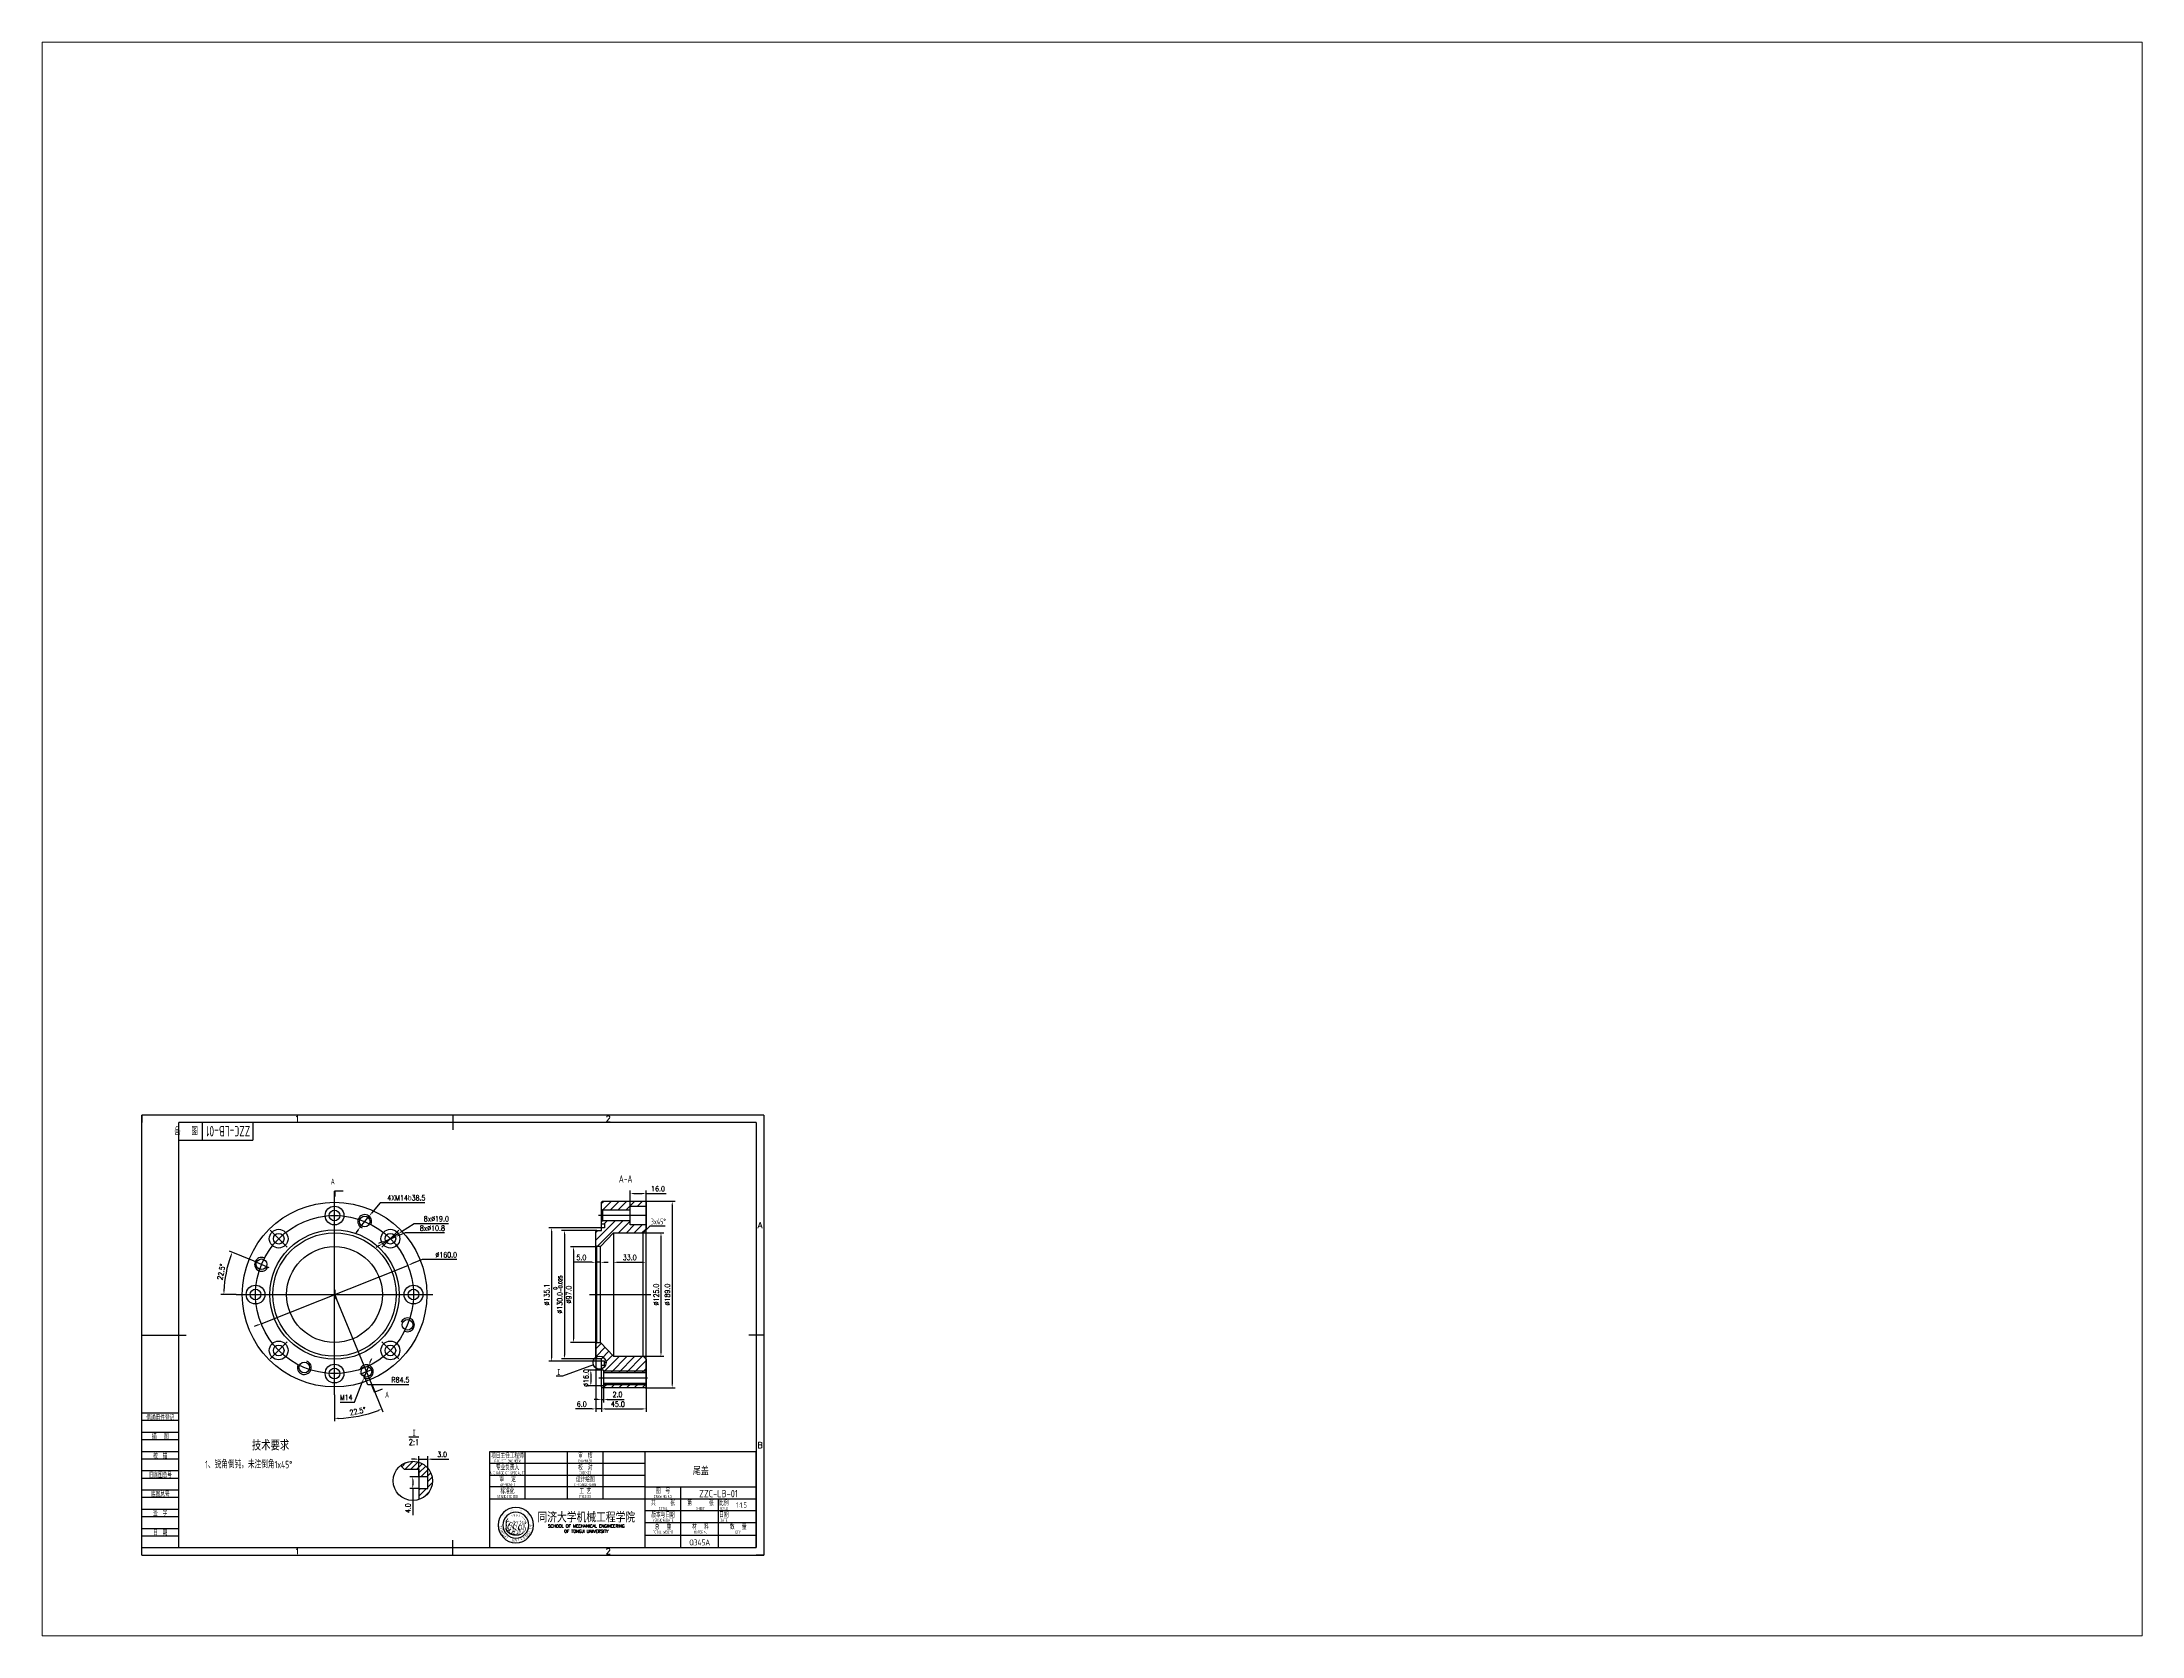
# Paper-space layout '布局2' of a CAD drawing. Header units: millimetres. Extents: x 26 to 231, y 20 to 176.
# The model-space entities are those that its viewports show. They can reach past a viewport. Long polylines and large blocks are cut down to what shows.
import ezdxf
from ezdxf.enums import TextEntityAlignment as Align

# ---------------------------------------------------------------- set-up
doc = ezdxf.new("R2010")
doc.units = ezdxf.units.MM
doc.header["$LTSCALE"] = 15
doc.linetypes.add('CENTER', pattern=[2, 1.25, -0.25, 0.25, -0.25])
doc.layers.add('1轮廓实线层', color=7, linetype='Continuous', lineweight=30)
for name, color, linetype in [('2细线层', 4, 'Continuous'), ('3中心线层', 1, 'CENTER'), ('5剖面线层', 2, 'Continuous'), ('6文字层', 3, 'Continuous'), ('7标注层', 4, 'Continuous'), ('TK', 101, 'Continuous'), ('图框层', 7, 'Continuous')]:
    doc.layers.add(name, color=color, linetype=linetype)
doc.styles.add('Annotative', font='SimSun.ttf')
doc.styles.add('PC_TEXTSTYLE', font='isocp.shx', dxfattribs={"width": 0.8, "bigfont": 'hzfs.shx'})
doc.styles.add('ST', font='romanc.shx', dxfattribs={"bigfont": 'st.shx'})
doc.styles.get("Standard").update_dxf_attribs({"font": 'isocp.shx', "width": 0.707, "bigfont": 'hztxt.shx'})
doc.styles.add('TH_GBDIM', font='romans.shx', dxfattribs={"width": 0.8, "bigfont": 'gbcbig.shx'})
doc.dimstyles.new('TH_GBDIM', dxfattribs={"dimscale": 1.5, "dimtxt": 3.5, "dimasz": 2.5, "dimexe": 2, "dimexo": 0, "dimgap": 1.5, "dimtad": 1, "dimdec": 1, "dimzin": 0, "dimdsep": 46, "dimtxsty": 'TH_GBDIM', "dimcen": 2.5, "dimclrd": 130, "dimclre": 130, "dimclrt": 3, "dimadec": 0, "dimazin": 0, "dimtfac": 0.714286, "dimtdec": 1, "dimtmove": 0, "dimatfit": 3, "dimfxl": 1, "dimtzin": 0, "dimlwd": -1, "dimlwe": -1, "dimarcsym": 0})

# ---------------------------------------------------------------- blocks, each defined once
blk = doc.blocks.new('*D8')
at = {"layer": '7标注层', "color": 130}
for p, q in [((470.3, 318.7), (491.4, 318.7)), ((488.4, 315), (488.4, 197.5)), ((470.3, 193.7), (491.4, 193.7))]:
    blk.add_line(p, q, dxfattribs=at)
for points in [[(487.8, 315), (489.1, 315), (488.4, 318.7)], [(487.8, 197.5), (489.1, 197.5), (488.4, 193.7)]]:
    blk.add_solid(points, dxfattribs=at)
at = {"layer": 'Defpoints', "color": 0}
for p in [(470.3, 318.7), (470.3, 193.7), (488.4, 193.7)]:
    blk.add_point(p, dxfattribs=at)
at = {"layer": '7标注层', "color": 3, "insert": (483.6, 256.2), "char_height": 5.25, "attachment_point": 5, "rotation": 90, "style": 'TH_GBDIM'}
blk.add_mtext('{%%c125.0}{}{}', dxfattribs=at)
blk = doc.blocks.new('*D9')
at = {"layer": '7标注层', "color": 130}
for p, q in [((472.3, 350.7), (502.8, 350.7)), ((499.8, 347), (499.8, 165.5)), ((472.3, 161.7), (502.8, 161.7))]:
    blk.add_line(p, q, dxfattribs=at)
for points in [[(499.2, 347), (500.4, 347), (499.8, 350.7)], [(499.2, 165.5), (500.4, 165.5), (499.8, 161.7)]]:
    blk.add_solid(points, dxfattribs=at)
at = {"layer": 'Defpoints', "color": 0}
for p in [(472.3, 350.7), (472.3, 161.7), (499.8, 161.7)]:
    blk.add_point(p, dxfattribs=at)
at = {"layer": '7标注层', "color": 3, "insert": (494.9, 256.2), "char_height": 5.25, "attachment_point": 5, "rotation": 90, "style": 'TH_GBDIM'}
blk.add_mtext('{%%c189.0}{}{}', dxfattribs=at)
blk = doc.blocks.new('*D10')
at = {"layer": '7标注层', "color": 130}
for p, q in [((423.3, 321.2), (387.7, 321.2)), ((390.7, 317.5), (390.7, 195)), ((424.3, 191.2), (387.7, 191.2))]:
    blk.add_line(p, q, dxfattribs=at)
for points in [[(390, 317.5), (391.3, 317.5), (390.7, 321.2)], [(390, 195), (391.3, 195), (390.7, 191.2)]]:
    blk.add_solid(points, dxfattribs=at)
at = {"layer": 'Defpoints', "color": 0}
for p in [(423.3, 321.2), (390.7, 191.2), (424.3, 191.2)]:
    blk.add_point(p, dxfattribs=at)
at = {"layer": '7标注层', "color": 3, "insert": (384, 256.2), "char_height": 5.25, "attachment_point": 5, "rotation": 90, "style": 'TH_GBDIM'}
blk.add_mtext('{%%c130.0}{}{\\H0.7143x;\\S 0^ -0.025;}', dxfattribs=at)
blk = doc.blocks.new('*D11')
at = {"layer": '7标注层', "color": 130}
for p, q in [((423.3, 304.7), (396.9, 304.7)), ((399.9, 301), (399.9, 211.5)), ((423.3, 207.7), (396.9, 207.7))]:
    blk.add_line(p, q, dxfattribs=at)
for points in [[(399.2, 301), (400.5, 301), (399.9, 304.7)], [(399.2, 211.5), (400.5, 211.5), (399.9, 207.7)]]:
    blk.add_solid(points, dxfattribs=at)
at = {"layer": 'Defpoints', "color": 0}
for p in [(423.3, 304.7), (399.9, 207.7), (423.3, 207.7)]:
    blk.add_point(p, dxfattribs=at)
at = {"layer": '7标注层', "color": 3, "insert": (395, 256.2), "char_height": 5.25, "attachment_point": 5, "rotation": 90, "style": 'TH_GBDIM'}
blk.add_mtext('{%%c97.0}{}{}', dxfattribs=at)
blk = doc.blocks.new('*D12')
at = {"layer": '7标注层', "color": 130}
for p, q in [((428.3, 162.7), (428.3, 137.5)), ((473.3, 162.7), (473.3, 137.5)), ((432, 140.5), (469.5, 140.5))]:
    blk.add_line(p, q, dxfattribs=at)
for points in [[(432, 141.1), (432, 139.8), (428.3, 140.5)], [(469.5, 141.1), (469.5, 139.8), (473.3, 140.5)]]:
    blk.add_solid(points, dxfattribs=at)
at = {"layer": 'Defpoints', "color": 0}
for p in [(428.3, 162.7), (473.3, 162.7), (473.3, 140.5)]:
    blk.add_point(p, dxfattribs=at)
at = {"layer": '7标注层', "color": 3, "insert": (444.8, 145.3), "char_height": 5.25, "attachment_point": 5, "style": 'TH_GBDIM'}
blk.add_mtext('45.0', dxfattribs=at)
blk = doc.blocks.new('*D13')
at = {"layer": '7标注层', "color": 130}
for p, q in [((418.5, 288.9), (400.9, 288.9)), ((427.3, 288.9), (422.3, 288.9)), ((431, 288.9), (434.8, 288.9))]:
    blk.add_line(p, q, dxfattribs=at)
for points in [[(418.5, 289.5), (418.5, 288.3), (422.3, 288.9)], [(431, 289.5), (431, 288.3), (427.3, 288.9)]]:
    blk.add_solid(points, dxfattribs=at)
at = {"layer": 'Defpoints', "color": 0}
for p in [(422.3, 305.7), (427.3, 288.9), (427.3, 288.9)]:
    blk.add_point(p, dxfattribs=at)
at = {"layer": '7标注层', "color": 3, "insert": (407.8, 293.8), "char_height": 5.25, "attachment_point": 5, "style": 'TH_GBDIM'}
blk.add_mtext('{5.0}{}{}', dxfattribs=at)
blk = doc.blocks.new('*D14')
at = {"layer": '7标注层', "color": 130}
for p, q in [((457.3, 345.7), (457.3, 361.5)), ((461, 358.5), (469.5, 358.5)), ((473.3, 345.7), (473.3, 361.5)), ((473.3, 358.5), (493.7, 358.5))]:
    blk.add_line(p, q, dxfattribs=at)
for points in [[(461, 359.2), (461, 357.9), (457.3, 358.5)], [(469.5, 359.2), (469.5, 357.9), (473.3, 358.5)]]:
    blk.add_solid(points, dxfattribs=at)
at = {"layer": 'Defpoints', "color": 0}
for p in [(457.3, 345.7), (473.3, 358.5), (473.3, 345.7)]:
    blk.add_point(p, dxfattribs=at)
at = {"layer": '7标注层', "color": 3, "insert": (485.4, 363.4), "char_height": 5.25, "attachment_point": 5, "style": 'TH_GBDIM'}
blk.add_mtext('16.0', dxfattribs=at)
blk = doc.blocks.new('*D15')
at = {"layer": '7标注层', "color": 130}
for p, q in [((83.4, 226.7), (232.1, 285.8)), ((246.7, 291.6), (235.6, 287.2)), ((281.5, 291.6), (246.7, 291.6)), ((79.9, 225.3), (76.5, 223.9))]:
    blk.add_line(p, q, dxfattribs=at)
for points in [[(235.4, 287.8), (235.8, 286.6), (232.1, 285.8)], [(79.7, 225.9), (80.2, 224.7), (83.4, 226.7)]]:
    blk.add_solid(points, dxfattribs=at)
at = {"layer": 'Defpoints', "color": 0}
for p in [(232.1, 285.8), (83.4, 226.7)]:
    blk.add_point(p, dxfattribs=at)
at = {"layer": '7标注层', "color": 3, "insert": (270.9, 296.4), "char_height": 5.25, "attachment_point": 5, "style": 'TH_GBDIM'}
blk.add_mtext('{∅160.0}{}{}', dxfattribs=at)
blk = doc.blocks.new('*D16')
at = {"layer": '7标注层', "color": 130}
for p, q in [((238.5, 328), (225.6, 319.9)), ((273.2, 328), (238.5, 328)), ((203.1, 305.8), (199.9, 303.8)), ((206.3, 307.8), (222.4, 317.9))]:
    blk.add_line(p, q, dxfattribs=at)
for points in [[(225.2, 320.4), (225.9, 319.3), (222.4, 317.9)], [(202.8, 306.3), (203.5, 305.2), (206.3, 307.8)]]:
    blk.add_solid(points, dxfattribs=at)
at = {"layer": 'Defpoints', "color": 0}
for p in [(206.3, 307.8), (222.4, 317.9)]:
    blk.add_point(p, dxfattribs=at)
at = {"layer": '7标注层', "color": 3, "insert": (260.9, 332.9), "char_height": 5.25, "attachment_point": 5, "style": 'TH_GBDIM'}
blk.add_mtext('{8x∅19.0}{}{}', dxfattribs=at)
blk = doc.blocks.new('*D17')
at = {"layer": '7标注层', "color": 130}
for p, q in [((205.8, 309.5), (202.3, 308.1)), ((209.3, 310.8), (219.4, 314.8)), ((229.2, 318.6), (222.9, 316.2)), ((269.2, 318.6), (229.2, 318.6))]:
    blk.add_line(p, q, dxfattribs=at)
for points in [[(205.6, 310.1), (206, 308.9), (209.3, 310.8)], [(222.6, 316.7), (223.1, 315.6), (219.4, 314.8)]]:
    blk.add_solid(points, dxfattribs=at)
at = {"layer": 'Defpoints', "color": 0}
for p in [(209.3, 310.8), (219.4, 314.8)]:
    blk.add_point(p, dxfattribs=at)
at = {"layer": '7标注层', "color": 3, "insert": (256.9, 323.5), "char_height": 5.25, "attachment_point": 5, "style": 'TH_GBDIM'}
blk.add_mtext('{8x∅10.8}{}{}', dxfattribs=at)
blk = doc.blocks.new('*D18')
at = {"layer": '7标注层', "color": 130}
for p, q in [((428.3, 323.8), (374.7, 323.8)), ((377.7, 320), (377.7, 192.4)), ((428.3, 188.7), (374.7, 188.7))]:
    blk.add_line(p, q, dxfattribs=at)
for points in [[(377, 320), (378.3, 320), (377.7, 323.8)], [(377, 192.4), (378.3, 192.4), (377.7, 188.7)]]:
    blk.add_solid(points, dxfattribs=at)
at = {"layer": 'Defpoints', "color": 0}
for p in [(428.3, 323.8), (377.7, 188.7), (428.3, 188.7)]:
    blk.add_point(p, dxfattribs=at)
at = {"layer": '7标注层', "color": 3, "insert": (372.8, 256.2), "char_height": 5.25, "attachment_point": 5, "rotation": 90, "style": 'TH_GBDIM'}
blk.add_mtext('{%%c135.1}{}{}', dxfattribs=at)
blk = doc.blocks.new('*D19')
at = {"layer": '7标注层', "color": 130}
for p, q in [((422.3, 192.2), (422.3, 137.5)), ((428.3, 162.7), (428.3, 137.5)), ((418.5, 140.5), (401.7, 140.5)), ((428.3, 140.5), (422.3, 140.5)), ((432, 140.5), (435.8, 140.5))]:
    blk.add_line(p, q, dxfattribs=at)
for points in [[(418.5, 141.1), (418.5, 139.8), (422.3, 140.5)], [(432, 141.1), (432, 139.8), (428.3, 140.5)]]:
    blk.add_solid(points, dxfattribs=at)
at = {"layer": 'Defpoints', "color": 0}
for p in [(422.3, 192.2), (428.3, 162.7), (428.3, 140.5)]:
    blk.add_point(p, dxfattribs=at)
at = {"layer": '7标注层', "color": 3, "insert": (408.2, 145.3), "char_height": 5.25, "attachment_point": 5, "style": 'TH_GBDIM'}
blk.add_mtext('6.0', dxfattribs=at)
blk = doc.blocks.new('*D20')
at = {"layer": '7标注层', "color": 130}
for p, q in [((203.9, 349.2), (195.2, 338.5)), ((249.4, 349.2), (203.9, 349.2)), ((181.6, 321.8), (179.2, 318.9)), ((184, 324.7), (192.8, 335.6))]:
    blk.add_line(p, q, dxfattribs=at)
for points in [[(181.1, 322.2), (182.1, 321.4), (184, 324.7)], [(194.7, 338.9), (195.7, 338.1), (192.8, 335.6)]]:
    blk.add_solid(points, dxfattribs=at)
at = {"layer": 'Defpoints', "color": 0}
for p in [(184, 324.7), (192.8, 335.6)]:
    blk.add_point(p, dxfattribs=at)
at = {"layer": '7标注层', "color": 3, "insert": (230.5, 354.1), "char_height": 5.25, "attachment_point": 5, "style": 'TH_GBDIM'}
blk.add_mtext('{4XM14}{}{}{{\\fTHCADSymbs|c2|p2;b}38.5}', dxfattribs=at)
blk = doc.blocks.new('*D22')
at = {"layer": '7标注层', "color": 130}
for p, q in [((194, 188.2), (195.4, 191.6)), ((192.6, 184.7), (187.5, 171.6)), ((177.9, 147.2), (186.1, 168.2)), ((163.6, 147.2), (177.9, 147.2))]:
    blk.add_line(p, q, dxfattribs=at)
for points in [[(185.5, 168.4), (186.7, 167.9), (187.5, 171.6)], [(193.4, 188.4), (194.6, 187.9), (192.6, 184.7)]]:
    blk.add_solid(points, dxfattribs=at)
at = {"layer": 'Defpoints', "color": 0}
for p in [(187.5, 171.6), (192.6, 184.7)]:
    blk.add_point(p, dxfattribs=at)
at = {"layer": '7标注层', "color": 3, "insert": (169.6, 152.1), "char_height": 5.25, "attachment_point": 5, "style": 'TH_GBDIM'}
blk.add_mtext('{M14}{}{}', dxfattribs=at)
blk = doc.blocks.new('*D23')
at = {"layer": '7标注层', "color": 130}
for p, q in [((428.3, 179.7), (414.4, 179.7)), ((417.4, 176), (417.4, 167.5)), ((428.3, 163.7), (414.4, 163.7))]:
    blk.add_line(p, q, dxfattribs=at)
for points in [[(416.7, 176), (418, 176), (417.4, 179.7)], [(416.7, 167.5), (418, 167.5), (417.4, 163.7)]]:
    blk.add_solid(points, dxfattribs=at)
at = {"layer": 'Defpoints', "color": 0}
for p in [(428.3, 179.7), (417.4, 163.7), (428.3, 163.7)]:
    blk.add_point(p, dxfattribs=at)
at = {"layer": '7标注层', "color": 3, "insert": (412.5, 171.7), "char_height": 5.25, "attachment_point": 5, "rotation": 90, "style": 'TH_GBDIM'}
blk.add_mtext('{%%c16.0}{}{}', dxfattribs=at)
blk = doc.blocks.new('*D24')
at = {"layer": '7标注层', "color": 130}
for p, q in [((424.5, 150.1), (420.8, 150.1)), ((428.3, 163.7), (428.3, 147.1)), ((428.3, 150.1), (430.3, 150.1)), ((430.3, 163.7), (430.3, 147.1)), ((434, 150.1), (451.1, 150.1))]:
    blk.add_line(p, q, dxfattribs=at)
for points in [[(424.5, 150.7), (424.5, 149.5), (428.3, 150.1)], [(434, 150.7), (434, 149.5), (430.3, 150.1)]]:
    blk.add_solid(points, dxfattribs=at)
at = {"layer": 'Defpoints', "color": 0}
for p in [(428.3, 163.7), (430.3, 163.7), (430.3, 150.1)]:
    blk.add_point(p, dxfattribs=at)
at = {"layer": '7标注层', "color": 3, "insert": (444.4, 155), "char_height": 5.25, "attachment_point": 5, "style": 'TH_GBDIM'}
blk.add_mtext('2.0', dxfattribs=at)
blk = doc.blocks.new('*D25')
at = {"layer": '7标注层', "color": 130}
for p, q in [((239.6, 89.6), (235.8, 89.6)), ((243.3, 71.8), (243.3, 92.6)), ((243.3, 89.6), (252.3, 89.6)), ((252.3, 71.8), (252.3, 92.6)), ((256.1, 89.6), (273.7, 89.6))]:
    blk.add_line(p, q, dxfattribs=at)
for points in [[(239.6, 90.2), (239.6, 88.9), (243.3, 89.6)], [(256.1, 90.2), (256.1, 88.9), (252.3, 89.6)]]:
    blk.add_solid(points, dxfattribs=at)
at = {"layer": 'Defpoints', "color": 0}
for p in [(252.3, 89.6), (243.3, 71.8), (252.3, 71.8)]:
    blk.add_point(p, dxfattribs=at)
at = {"layer": '7标注层', "color": 3, "insert": (266.8, 94.4), "char_height": 5.25, "attachment_point": 5, "style": 'TH_GBDIM'}
blk.add_mtext('{3.0}{}{}', dxfattribs=at)
blk = doc.blocks.new('*D26')
at = {"layer": '7标注层', "color": 130}
for p, q in [((243.3, 71.8), (234, 71.8)), ((237, 68.1), (237, 63.6)), ((243.3, 59.8), (234, 59.8)), ((237, 59.8), (237, 33))]:
    blk.add_line(p, q, dxfattribs=at)
for points in [[(236.4, 68.1), (237.7, 68.1), (237, 71.8)], [(236.4, 63.6), (237.7, 63.6), (237, 59.8)]]:
    blk.add_solid(points, dxfattribs=at)
at = {"layer": 'Defpoints', "color": 0}
for p in [(243.3, 71.8), (237, 59.8), (243.3, 59.8)]:
    blk.add_point(p, dxfattribs=at)
at = {"layer": '7标注层', "color": 3, "insert": (232.2, 39.9), "char_height": 5.25, "attachment_point": 5, "rotation": 90, "style": 'TH_GBDIM'}
blk.add_mtext('{4.0}{}{}', dxfattribs=at)
blk = doc.blocks.new('*D28')
at = {"layer": '7标注层', "color": 130}
blk.add_line((444, 288.9), (469.5, 288.9), dxfattribs=at)
for points in [[(444, 289.5), (444, 288.3), (440.3, 288.9)], [(469.5, 289.5), (469.5, 288.3), (473.3, 288.9)]]:
    blk.add_solid(points, dxfattribs=at)
at = {"layer": 'Defpoints', "color": 0}
for p in [(440.3, 288.9), (473.3, 288.9), (473.3, 288.9)]:
    blk.add_point(p, dxfattribs=at)
at = {"layer": '7标注层', "color": 3, "insert": (456.8, 293.8), "char_height": 5.25, "attachment_point": 5, "style": 'TH_GBDIM'}
blk.add_mtext('{33.0}{}{}', dxfattribs=at)
blk = doc.blocks.new('*D30')
at = {"layer": '7标注层', "color": 130}
for p, q in [((157.8, 154.7), (157.8, 127.9)), ((195.5, 164.9), (206.8, 137.6))]:
    blk.add_line(p, q, dxfattribs=at)
blk.add_arc((157.8, 256.2), 125.4, 271.7138, 290.7441, dxfattribs=at)
for points in [[(161.5, 130.3), (161.5, 131.6), (157.8, 130.9)], [(201.9, 139.6), (202.4, 138.4), (205.7, 140.4)]]:
    blk.add_solid(points, dxfattribs=at)
at = {"layer": 'Defpoints', "color": 0}
for p in [(157.8, 357.8), (157.8, 256.2), (157.8, 154.7), (195.5, 164.9), (174.1, 131.9)]:
    blk.add_point(p, dxfattribs=at)
at = {"layer": '7标注层', "color": 3, "insert": (181.2, 138.1), "char_height": 5.25, "attachment_point": 5, "rotation": 11.229, "style": 'TH_GBDIM'}
blk.add_mtext('{22.5%%d}{}{}', dxfattribs=at)
blk = doc.blocks.new('*D31')
at = {"layer": '7标注层', "color": 130}
for p, q in [((154, 256.2), (161.5, 256.2)), ((157.8, 252.5), (157.8, 260)), ((191.4, 165), (188.3, 173.4)), ((232.9, 165), (191.4, 165))]:
    blk.add_line(p, q, dxfattribs=at)
blk.add_solid([(188.9, 173.7), (187.7, 173.2), (187, 177)], dxfattribs=at)
at = {"layer": 'Defpoints', "color": 0}
for p in [(157.8, 256.2), (187, 177)]:
    blk.add_point(p, dxfattribs=at)
at = {"layer": '7标注层', "color": 3, "insert": (224.5, 169.9), "char_height": 5.25, "attachment_point": 5, "style": 'TH_GBDIM'}
blk.add_mtext('R84.5', dxfattribs=at)
blk = doc.blocks.new('*D32')
at = {"layer": '7标注层', "color": 130}
for p, q in [((76.5, 289.9), (51.5, 300.3)), ((58.1, 256.2), (42.7, 256.2))]:
    blk.add_line(p, q, dxfattribs=at)
blk.add_arc((157.8, 256.2), 112.1, 159.4176, 178.0824, dxfattribs=at)
for points in [[(52.3, 295.9), (53.5, 295.4), (54.2, 299.1)], [(46.4, 260), (45.2, 260), (45.7, 256.2)]]:
    blk.add_solid(points, dxfattribs=at)
at = {"layer": 'Defpoints', "color": 0}
for p in [(49.5, 285.2), (76.5, 289.9), (91.3, 283.8), (58.1, 256.2), (257.4, 256.2)]:
    blk.add_point(p, dxfattribs=at)
at = {"layer": '7标注层', "color": 3, "insert": (43.1, 279.1), "char_height": 5.25, "attachment_point": 5, "rotation": 78.75, "style": 'TH_GBDIM'}
blk.add_mtext('{22.5°}{}{}', dxfattribs=at)
blk = doc.blocks.new('PC_TITLE_BLOCK')
at = {"layer": 'TK'}
h = blk.add_hatch(color=256, dxfattribs=at)
h.paths.add_polyline_path([(-155, 22.3), (-154.9, 22.2), (-154.8, 22.2), (-154.7, 22.2), (-154.6, 22.3), (-154.6, 22.3), (-154.5, 22.2), (-154.3, 22.1), (-154.3, 22), (-154.2, 21.9), (-154.2, 21.9), (-154, 21.8), (-153.9, 21.6), (-153.8, 21.5), (-153.7, 21.4), (-153.7, 21.3), (-153.5, 21.2), (-153.6, 21.2), (-153.7, 21.1), (-153.6, 21), (-153.5, 21), (-153.4, 20.9), (-153.3, 20.9), (-153.3, 20.9), (-153.3, 21.1), (-153.3, 21.1), (-153.3, 21.2), (-153.4, 21.2), (-153.5, 21.3), (-153.5, 21.4), (-153.6, 21.5), (-153.7, 21.6), (-153.8, 21.6), (-153.9, 21.7), (-153.8, 21.7), (-153.6, 21.7), (-153.5, 21.7), (-153.6, 21.7), (-153.6, 21.7), (-153.3, 21.6), (-153.3, 21.6), (-153.2, 21.6), (-153.1, 21.6), (-153.1, 21.6), (-153, 21.6), (-152.9, 21.6), (-152.9, 21.6), (-152.9, 21.7), (-152.9, 21.8), (-153, 21.9), (-153.1, 22), (-153.1, 22), (-153.2, 22), (-153.3, 22.1), (-153.3, 22.1), (-153.4, 22.1), (-153.4, 22.2), (-153.4, 22.2), (-153.4, 22.3), (-153.5, 22.3), (-153.5, 22.4), (-153.5, 22.4), (-153.6, 22.5), (-153.6, 22.5), (-153.7, 22.5), (-153.7, 22.5), (-153.7, 22.4), (-153.8, 22.4), (-153.9, 22.4), (-153.9, 22.3), (-154, 22.3), (-154.1, 22.3), (-154.1, 22.2), (-154, 22.2), (-153.9, 22.2), (-153.8, 22.2), (-153.8, 22.3), (-153.6, 22.3), (-153.6, 22.2), (-153.5, 22.2), (-153.6, 22.1), (-153.7, 22.2), (-153.8, 22.1), (-153.9, 22.1), (-153.9, 22.1), (-154, 22.1), (-154, 22), (-154, 22), (-153.9, 22), (-153.8, 21.9), (-153.7, 21.9), (-153.6, 21.9), (-153.5, 21.9), (-153.5, 22), (-153.4, 22), (-153.4, 22), (-153.4, 22), (-153.3, 22), (-153.2, 21.9), (-153.2, 21.9), (-153.1, 21.9), (-153.1, 21.8), (-153.1, 21.8), (-153.2, 21.7), (-153.3, 21.7), (-153.4, 21.7), (-153.4, 21.8), (-153.4, 21.8), (-153.3, 21.8), (-153.4, 21.9), (-153.5, 21.8), (-153.7, 21.8), (-153.9, 21.8), (-153.9, 21.8), (-154, 21.9), (-154.1, 22), (-154.2, 22.1), (-154.3, 22.2), (-154.3, 22.3), (-154.1, 22.4), (-153.9, 22.5), (-153.9, 22.5), (-153.7, 22.6), (-153.7, 22.7), (-153.7, 22.7), (-153.7, 22.7), (-153.7, 22.8), (-153.8, 22.7), (-154, 22.6), (-154.2, 22.4), (-154.3, 22.4), (-154.4, 22.3), (-154.4, 22.4), (-154.4, 22.4), (-154.4, 22.4), (-154.4, 22.5), (-154.5, 22.6), (-154.5, 22.7), (-154.5, 22.7), (-154.5, 22.6), (-154.6, 22.5), (-154.8, 22.5), (-154.9, 22.5), (-154.9, 22.4)])
h.paths.add_polyline_path([(-154.4, 21.1), (-154.4, 21.1), (-154.4, 21.2), (-154.2, 21.2), (-154.1, 21.2), (-154.1, 21.2), (-154, 21.3), (-154.1, 21.4), (-154.1, 21.4), (-154.1, 21.5), (-154.2, 21.5), (-154.2, 21.6), (-154.4, 21.7), (-154.4, 21.7), (-154.5, 21.8), (-154.5, 21.9), (-154.6, 21.9), (-154.7, 21.8), (-154.7, 21.8), (-154.7, 21.7), (-154.7, 21.7), (-154.7, 21.7), (-154.6, 21.6), (-154.5, 21.6), (-154.3, 21.4), (-154.3, 21.4), (-154.4, 21.3), (-154.4, 21.3), (-154.5, 21.3), (-154.6, 21.3), (-154.7, 21.4), (-154.8, 21.4), (-154.8, 21.5), (-154.9, 21.5), (-154.9, 21.6), (-155, 21.7), (-155.1, 21.7), (-155.1, 21.7), (-155.1, 21.6), (-155.1, 21.5), (-154.9, 21.4), (-154.8, 21.3), (-154.7, 21.2), (-154.6, 21.1), (-154.7, 21.1), (-154.8, 21), (-154.9, 21), (-155, 20.9), (-155.2, 21), (-155.2, 21.1), (-155.3, 21.3), (-155.3, 21.3), (-155.4, 21.1), (-155.5, 21.1), (-155.4, 20.9), (-155.2, 20.9), (-155.1, 20.8), (-154.9, 20.8), (-154.8, 20.8), (-154.7, 20.8), (-154.5, 21), (-154.4, 20.8), (-154.3, 20.7), (-154.3, 20.7), (-154.2, 20.7), (-154.2, 20.8), (-154.2, 20.8), (-154.3, 20.9), (-154.4, 21)])
h.paths.add_polyline_path([(-158.6, 24), (-158.6, 24.1), (-158.7, 24.3), (-158.7, 24.4), (-158.8, 24.4), (-158.8, 24.4), (-158.9, 24.4), (-158.9, 24.3), (-158.9, 24.2), (-158.9, 24.1), (-158.8, 24), (-158.8, 23.9), (-158.7, 24), (-158.7, 24)])
h.paths.add_polyline_path([(-159.7, 24.6), (-159.8, 24.5), (-159.8, 24.5), (-159.9, 24.5), (-159.9, 24.5), (-159.8, 24.5), (-159.8, 24.5), (-159.6, 24.5), (-159.5, 24.5), (-159.4, 24.5), (-159.2, 24.6), (-159.1, 24.7), (-159, 24.7), (-158.9, 24.8), (-158.9, 24.8), (-158.6, 24.7), (-158.6, 24.7), (-158.5, 24.7), (-158.4, 24.6), (-158.4, 24.6), (-158.3, 24.7), (-158.3, 24.7), (-158.3, 24.8), (-158.4, 24.8), (-158.4, 24.8), (-158.6, 24.9), (-158.7, 24.9), (-158.8, 25), (-158.8, 25), (-158.8, 25), (-158.7, 25.1), (-158.6, 25.2), (-158.5, 25.3), (-158.3, 25.4), (-158.3, 25.4), (-158.3, 25.5), (-158.3, 25.6), (-158.3, 25.6), (-158.3, 25.6), (-158.4, 25.6), (-158.5, 25.6), (-158.6, 25.6), (-158.8, 25.4), (-158.9, 25.3), (-159, 25.1), (-159.1, 25.1), (-159.4, 25.2), (-159.4, 25.2), (-159.5, 25.2), (-159.6, 25.2), (-159.6, 25.2), (-159.6, 25.1), (-159.6, 25.1), (-159.6, 25.1), (-159.5, 25.1), (-159.4, 25), (-159.2, 25), (-159.3, 24.8), (-159.5, 24.7), (-159.6, 24.6)])
h.paths.add_polyline_path([(-166.1, 25), (-166.1, 25), (-166.1, 25), (-166, 24.9), (-165.9, 24.8), (-165.9, 24.7), (-165.8, 24.4), (-165.8, 24.2), (-165.7, 24), (-165.7, 23.9), (-165.7, 23.8), (-165.7, 23.7), (-165.8, 23.7), (-165.9, 23.8), (-165.9, 23.9), (-165.9, 23.9), (-165.9, 24.1), (-165.9, 24.2), (-166, 24.4), (-166, 24.6), (-166.1, 24.7), (-166.1, 24.9)])
h.paths.add_polyline_path([(-166.1, 25.8), (-166.1, 25.8), (-166.2, 25.7), (-166.1, 25.7), (-166.1, 25.6), (-166, 25.6), (-166, 25.6), (-165.9, 25.6), (-165.9, 25.7), (-166, 25.8)])
h.paths.add_polyline_path([(-165.2, 25.2), (-165.2, 25.3), (-165.2, 25.4), (-165.1, 25.5), (-165.1, 25.6), (-165, 25.5), (-165, 25.3), (-165.1, 25.3), (-165, 25.2), (-164.9, 25.3), (-164.9, 25.3), (-164.9, 25.4), (-164.9, 25.6), (-164.9, 25.7), (-164.9, 25.8), (-164.9, 25.8), (-165, 25.8), (-165, 25.9), (-164.9, 25.9), (-164.9, 26), (-164.9, 26.1), (-164.8, 26.2), (-164.8, 26.2), (-164.8, 26.3), (-164.9, 26.3), (-165.1, 26.2), (-165.1, 26.2), (-165.1, 26.3), (-165.1, 26.3), (-165.1, 26.4), (-165.1, 26.4), (-165.3, 26.3), (-165.4, 26.3), (-165.4, 26.3), (-165.4, 26.2), (-165.5, 26.1), (-165.5, 26), (-165.5, 25.9), (-165.5, 25.9), (-165.6, 25.8), (-165.6, 25.8), (-165.5, 25.8), (-165.4, 25.9), (-165.3, 26), (-165.2, 26.1), (-165.1, 26.1), (-165, 26.1), (-165.1, 25.9), (-165.1, 25.9), (-165.1, 25.8), (-165.1, 25.7), (-165.1, 25.7), (-165.1, 25.6), (-165.2, 25.5), (-165.2, 25.4), (-165.3, 25.5), (-165.4, 25.6), (-165.5, 25.6), (-165.5, 25.5), (-165.5, 25.5), (-165.4, 25.5), (-165.4, 25.4), (-165.4, 25.3), (-165.5, 25.1), (-165.6, 24.9), (-165.6, 24.7), (-165.6, 24.6), (-165.6, 24.6), (-165.5, 24.6), (-165.4, 24.6), (-165.3, 24.8), (-165.2, 25)])
h.paths.add_polyline_path([(-164.8, 25.8), (-164.8, 25.8), (-164.9, 25.8), (-164.9, 25.8), (-164.9, 25.9), (-164.8, 25.9), (-164.7, 26.1), (-164.6, 26.1), (-164.6, 26.1), (-164.6, 26.2), (-164.5, 26.2), (-164.5, 26.1), (-164.6, 26), (-164.6, 26), (-164.6, 25.9), (-164.7, 25.8), (-164.6, 25.7), (-164.5, 25.7), (-164.5, 25.6), (-164.4, 25.7), (-164.4, 25.7), (-164.4, 25.7), (-164.4, 25.6), (-164.4, 25.6), (-164.4, 25.5), (-164.4, 25.5), (-164.5, 25.5), (-164.5, 25.5), (-164.6, 25.6), (-164.7, 25.7)])
h.paths.add_polyline_path([(-165.3, 25.1), (-165.3, 25), (-165.4, 25), (-165.4, 25), (-165.4, 25), (-165.4, 25.2), (-165.3, 25.2)], flags=16)
h.paths.add_polyline_path([(-166.1, 25.4), (-166.1, 25.4), (-166.1, 25.4), (-166.1, 25.5), (-165.9, 25.4), (-165.9, 25.3), (-165.9, 25.3), (-166, 25.2), (-166, 25.2), (-166, 25.1), (-166.1, 25.1), (-166.1, 25.1), (-166.1, 25.1), (-166.1, 25.2), (-166.1, 25.3)])
h.paths.add_polyline_path([(-164, 25.2), (-164.1, 25.3), (-164.2, 25.3), (-164.3, 25.4), (-164.4, 25.3), (-164.5, 25.3), (-164.5, 25.1), (-164.5, 25.1), (-164.6, 24.9), (-164.6, 25), (-164.7, 25.1), (-164.7, 25.1), (-164.8, 25), (-164.8, 25), (-164.9, 24.9), (-164.9, 25), (-165, 25), (-165, 25.1), (-165, 25.1), (-165.1, 25), (-165.1, 24.9), (-165.1, 24.9), (-165.1, 24.7), (-165.1, 24.6), (-165, 24.5), (-165, 24.4), (-164.9, 24.3), (-164.9, 24.3), (-164.9, 24.3), (-164.8, 24.4), (-164.8, 24.4), (-164.9, 24.6), (-164.9, 24.7), (-164.9, 24.8), (-164.9, 24.8), (-164.8, 24.9), (-164.7, 24.8), (-164.7, 24.7), (-164.6, 24.7), (-164.6, 24.7), (-164.6, 24.8), (-164.5, 24.8), (-164.5, 24.9), (-164.5, 25), (-164.5, 25.1), (-164.4, 25.2), (-164.4, 25.2), (-164.3, 25.2), (-164.2, 25.2), (-164.2, 25.1), (-164.2, 25), (-164.1, 24.8), (-164.1, 24.7), (-164.2, 24.5), (-164.1, 24.7), (-164, 24.8), (-164, 25), (-164, 25.1)])
h.paths.add_polyline_path([(-164.2, 25.8), (-164.3, 25.8), (-164.4, 25.8), (-164.4, 25.8), (-164.5, 25.8), (-164.5, 25.9), (-164.5, 26), (-164.4, 26), (-164.3, 26.1), (-164.3, 26.1), (-164.2, 26.1), (-164.2, 26), (-164.3, 25.9), (-164.3, 25.9), (-164, 25.9), (-163.9, 25.9), (-163.7, 25.9), (-163.6, 26), (-163.6, 25.9), (-163.6, 25.8), (-163.7, 25.8), (-163.7, 25.7), (-163.9, 25.7), (-164.1, 25.7)])
h.paths.add_polyline_path([(-170.3, 21.9), (-170.3, 22), (-170.4, 22), (-170.5, 22), (-170.5, 21.9), (-170.6, 21.9), (-170.6, 21.8), (-170.6, 21.8), (-170.6, 21.7), (-170.6, 21.7), (-170.5, 21.7), (-170.4, 21.8), (-170.3, 21.9)], flags=17)
h.paths.add_polyline_path([(-171, 21.6), (-171, 21.7), (-171, 21.7), (-170.8, 22), (-170.7, 22.1), (-170.7, 22.2), (-170.6, 22.3), (-170.5, 22.3), (-170.5, 22.4), (-170.4, 22.5), (-170.4, 22.5), (-170.2, 22.5), (-170.2, 22.5), (-170.1, 22.4), (-169.9, 22.3), (-169.7, 22.1), (-169.6, 22), (-169.5, 21.9), (-169.5, 21.8), (-169.5, 21.8), (-169.5, 21.7), (-169.5, 21.6), (-169.6, 21.6), (-169.4, 21.5), (-169.3, 21.6), (-169.3, 21.8), (-169.3, 21.9), (-169.4, 22), (-169.5, 22.2), (-169.6, 22.4), (-169.8, 22.5), (-170, 22.6), (-170.1, 22.7), (-170.3, 22.8), (-170.4, 22.8), (-170.5, 22.8), (-170.6, 22.7), (-170.7, 22.7), (-170.7, 22.5), (-170.7, 22.4), (-170.8, 22.3), (-170.9, 22.2), (-170.9, 22.1), (-171, 22.1), (-171, 22), (-171.1, 22), (-171.2, 21.9), (-171.2, 21.9), (-171.2, 21.8), (-171.3, 21.8), (-171.4, 21.8), (-171.4, 21.7), (-171.4, 21.6), (-171.3, 21.5), (-171.1, 21.2), (-170.8, 20.9), (-170.5, 20.7), (-170.4, 20.5), (-170.3, 20.5), (-170.3, 20.5), (-170.2, 20.5), (-170.1, 20.5), (-170.1, 20.5), (-170.1, 20.6), (-170.1, 20.6), (-170.2, 20.6), (-170.3, 20.8), (-170.6, 21.1), (-170.8, 21.3)])
h.paths.add_polyline_path([(-170.1, 21.2), (-170.1, 21.2), (-170.1, 21.3), (-170.1, 21.4), (-170.1, 21.4), (-170.2, 21.4), (-170.2, 21.5), (-170.1, 21.4), (-170, 21.4), (-169.9, 21.4), (-169.9, 21.4), (-169.9, 21.5), (-169.9, 21.6), (-169.9, 21.6), (-169.8, 21.7), (-169.8, 21.8), (-169.9, 21.7), (-170, 21.7), (-170.1, 21.8), (-170.2, 21.7), (-170.2, 21.7), (-170.3, 21.6), (-170.3, 21.5), (-170.4, 21.5), (-170.4, 21.5), (-170.5, 21.3), (-170.5, 21.3), (-170.4, 21.2), (-170.3, 21.2), (-170.2, 21.1)], flags=17)
edge = h.paths.add_edge_path()
edge.add_line((-168.2, 19.7), (-168.2, 20))
h = blk.add_hatch(color=256, dxfattribs=at)
h.paths.add_polyline_path([(-155.3, 16.7), (-155.4, 16.9), (-155.4, 17.2), (-155.7, 17.4), (-155.8, 17.7), (-155.9, 18.1), (-156.1, 18.6), (-156.2, 18.9), (-156.5, 19.3), (-156.9, 19.8), (-157.2, 20.1), (-157.5, 20.3), (-157.7, 20.5), (-158, 20.8), (-158.4, 20.9), (-158.5, 20.8), (-158.4, 20.8), (-158, 20.5), (-157.6, 20.1), (-157.2, 19.7), (-156.8, 19.3), (-156.5, 18.9), (-156.2, 18.4), (-156.2, 18.2), (-156, 17.9), (-156.1, 17.6), (-156.4, 17.4), (-156.7, 17.2), (-157, 16.8), (-157.1, 16.4), (-157.2, 15.8), (-157.2, 15.5), (-157.1, 15.1), (-157.1, 14.6), (-157.1, 14.2), (-157, 13.5), (-157, 12.9), (-157, 12.8), (-157, 12.5), (-157, 12.4), (-157, 12.2), (-157.2, 12), (-157.3, 12), (-157.4, 12.1), (-157.7, 12.6), (-157.9, 12.9), (-158.6, 12.8), (-158.6, 13.2), (-158.5, 13.6), (-158.4, 13.9), (-158.2, 14.8), (-158, 15.7), (-157.9, 16), (-157.8, 16.2), (-157.7, 16.4), (-157.8, 16.6), (-157.8, 16.7), (-157.7, 16.8), (-157.7, 16.9), (-157.6, 17.2), (-157.4, 17.4), (-157.5, 17.7), (-158, 17.6), (-158.4, 17.3), (-158.8, 16.9), (-159.2, 16.7), (-159.6, 16.1), (-160, 15.4), (-160.3, 15), (-160.5, 14.5), (-160.8, 14.1), (-161, 13.5), (-161.1, 13), (-161.1, 13), (-161, 12.6), (-160.9, 12.1), (-160.6, 11.9), (-160.5, 11.6), (-160.3, 11.5), (-160.2, 11.3), (-160.1, 11.1), (-160.3, 10.9), (-160.5, 10.6), (-160.8, 10.4), (-161, 10.4), (-161.1, 10.8), (-161.5, 11.6), (-161.9, 12), (-162.3, 12.2), (-162.4, 12.5), (-162, 13.6), (-161.7, 14.9), (-161.5, 15.7), (-161.4, 16), (-161.2, 16.7), (-161.2, 17.1), (-161.1, 17.1), (-160.8, 17.2), (-160.6, 17.3), (-160.7, 17.6), (-161.1, 17.6), (-161.4, 17.6), (-161.7, 17.6), (-162.3, 17.5), (-162.9, 17.3), (-162.8, 17.3), (-163.2, 16.9), (-163.4, 16.7), (-163.7, 16.3), (-163.9, 15.7), (-164.1, 15.4), (-164.4, 14.8), (-164.7, 14.2), (-164.7, 13.8), (-164.7, 13.3), (-164.4, 12.8), (-164.1, 12.7), (-164, 12.6), (-163.9, 12.4), (-163.8, 12), (-163.8, 11.6), (-163.8, 11.4), (-164, 11.1), (-164.4, 11), (-164.5, 11.3), (-164.6, 11.7), (-164.8, 12.1), (-165.5, 12.2), (-165.8, 12.3), (-165.9, 12.5), (-165.8, 12.9), (-165.6, 13.5), (-165.5, 14), (-165.2, 14.8), (-165, 15.5), (-164.7, 16.5), (-164.3, 16.6), (-164.1, 16.6), (-164.1, 16.8), (-164.6, 16.9), (-165.4, 17), (-165.8, 17), (-166, 17.4), (-166.3, 17.7), (-166.7, 17.5), (-166.6, 17.2), (-166.3, 16.9), (-166.5, 16.6), (-166.9, 16.4), (-167.3, 15.8), (-167.6, 15.3), (-167.8, 14.9), (-168, 14.3), (-168.1, 13.9), (-168.1, 13.4), (-168.1, 13), (-168, 12.7), (-167.8, 12.6), (-167.5, 12.4), (-167.2, 12.2), (-167.2, 11.9), (-167.4, 11.8), (-167.8, 11.8), (-168, 11.6), (-168.2, 12), (-168.6, 12.9), (-168.6, 13.7), (-168.4, 14.9), (-168.4, 14.9), (-168.5, 15.7), (-168.5, 16.5), (-168.4, 17), (-168.2, 17.3), (-168.1, 17.4), (-167.9, 17.6), (-167.8, 17.6), (-167.6, 17.6), (-167.3, 17.3), (-167.3, 17.3), (-167.1, 17.5), (-167.2, 18), (-167.4, 18.2), (-168.1, 18), (-168.3, 17.7), (-168.6, 17.7), (-168.6, 18), (-168.4, 18.3), (-168.1, 18.7), (-167.7, 19), (-167.5, 19.4), (-167.7, 19.7), (-168.2, 20), (-168.2, 19.7), (-168, 19.5), (-168.1, 19.3), (-168.4, 19), (-168.8, 18.7), (-169.1, 18.4), (-169.3, 18), (-169.3, 17.1), (-169.3, 16.1), (-169.3, 14.9), (-169.4, 12.4), (-169.3, 11.9), (-168.9, 11.1), (-168.3, 10.4), (-167.6, 9.9), (-167.4, 9.6), (-166.7, 9.1), (-166.5, 9), (-166.1, 8.8), (-165.9, 8.7), (-165.3, 8.5), (-164.8, 8.4), (-164.4, 8.3), (-164, 8.2), (-163.8, 8.1), (-163.2, 8.1), (-162.7, 8.1), (-162.4, 8.1), (-162, 8.1), (-161.6, 8), (-161.2, 8), (-160.7, 8.1), (-159.9, 8.3), (-159.6, 8.4), (-159.2, 8.6), (-158.9, 8.6), (-158.7, 8.8), (-158.4, 9), (-158.1, 9.2), (-157.7, 9.4), (-157.5, 9.5), (-157.2, 9.8), (-157, 10.1), (-157, 10.1), (-156.5, 10.5), (-156.3, 10.8), (-156.2, 11), (-156, 11.4), (-156, 11.4), (-155.8, 11.7), (-155.7, 12.3), (-155.8, 13), (-155.9, 13.6), (-156.1, 14), (-156.3, 14.7), (-156.4, 15.1), (-156.4, 15.4), (-156.4, 15.5), (-156.4, 15.8), (-156.2, 16.1), (-156, 16.2), (-155.9, 16.3), (-155.7, 16.2), (-155.6, 15.9), (-155.6, 15.6), (-155.6, 15.2), (-155.5, 15.1), (-155.4, 15.5), (-155.5, 16), (-155.5, 16.5)])
h.paths.add_polyline_path([(-156, 16.6), (-156.5, 16.2), (-156.5, 16.1), (-156.6, 15.8), (-156.7, 15.5), (-156.6, 15.2), (-156.6, 14.8), (-156.7, 14.7), (-156.9, 14.6), (-156.8, 14.7), (-156.8, 14.8), (-156.8, 15.1), (-156.9, 15.4), (-156.9, 15.5), (-157, 15.6), (-156.9, 15.7), (-156.9, 16), (-156.8, 16.2), (-156.8, 16.1), (-156.7, 16.2), (-156.9, 16.5), (-156.8, 16.7), (-156.7, 17), (-156.5, 17.2), (-156.3, 17.3), (-156, 17.4), (-155.9, 17.2), (-155.8, 16.9)], flags=16)
h.paths.add_polyline_path([(-157.8, 16.8), (-158.1, 16.4), (-158.1, 16.1), (-158.2, 15.7), (-158.3, 15.4), (-158.3, 15.3), (-158.6, 15.1), (-159.1, 15.1), (-159.4, 15.5), (-159.4, 16), (-159, 16.6), (-158.6, 16.9), (-158.3, 17.1), (-158, 17.2), (-157.9, 17)], flags=16)
h.paths.add_polyline_path([(-156.6, 14.6), (-156.6, 14.5), (-156.5, 14.2), (-156.4, 13.9), (-156.3, 13.7), (-156.2, 13.3), (-156.2, 13.1), (-156.1, 12.7), (-156.1, 12.4), (-156.1, 12.1), (-156.3, 11.7), (-156.4, 11.3), (-156.6, 11), (-156.9, 10.6), (-157.1, 10.5), (-157.3, 10.2), (-157.5, 10.1), (-157.7, 10), (-157.8, 10.1), (-157.7, 10.2), (-157.6, 10.3), (-157.5, 10.5), (-157.4, 10.7), (-157.3, 10.9), (-157.2, 11.1), (-157.1, 11.2), (-157.1, 11.4), (-157, 11.6), (-157, 11.7), (-156.9, 12), (-156.9, 12.2), (-156.9, 12.5), (-156.8, 12.8), (-156.8, 13), (-156.8, 13.2), (-156.7, 13.6), (-156.7, 13.7), (-156.9, 14), (-156.8, 14.2), (-156.9, 14.5), (-156.8, 14.6)], flags=16)
h.paths.add_polyline_path([(-158.5, 14.8), (-158.5, 14.6), (-158.5, 14.3), (-158.7, 14.1), (-158.6, 13.9), (-158.8, 13.5), (-158.9, 12.9), (-158.9, 12.7), (-159.3, 12.6), (-159.7, 12.6), (-160, 12.7), (-160.1, 13.1), (-160.1, 13.4), (-160.2, 13.8), (-160.1, 14.2), (-160.1, 14.4), (-160, 14.4), (-159.9, 14.7), (-159.8, 15), (-159.6, 15.1), (-159.2, 14.9), (-158.9, 14.9), (-158.6, 14.9)], flags=16)
h.paths.add_polyline_path([(-157.9, 12.4), (-157.7, 12.2), (-157.5, 11.8), (-157.2, 11.8), (-157.2, 11.6), (-157.2, 11.5), (-157.4, 11.2), (-157.5, 11.1), (-157.6, 10.9), (-157.7, 10.6), (-158, 10.3), (-158.2, 10), (-158.5, 9.7), (-158.9, 9.4), (-159.2, 9.3), (-159.5, 9.2), (-159.6, 9.4), (-159.6, 9.6), (-159.5, 9.9), (-159.4, 10.3), (-159.3, 10.6), (-159.3, 10.9), (-159.2, 11.2), (-159.1, 11.5), (-159.1, 11.5), (-158.9, 11.9), (-159.1, 12), (-159.2, 11.8), (-159.3, 11.6), (-159.4, 11.3), (-159.6, 11.2), (-159.7, 11.3), (-159.9, 11.3), (-159.9, 11.4), (-159.9, 11.6), (-159.8, 11.6), (-159.9, 11.8), (-159.8, 12), (-159.6, 12.3), (-159.4, 12.3), (-159.1, 12.2), (-158.8, 12.3), (-158.4, 12.4), (-158.1, 12.5)], flags=16)
h.paths.add_polyline_path([(-161.3, 17), (-161.4, 16.8), (-161.4, 16.7), (-161.6, 16.2), (-161.7, 15.6), (-161.8, 15.1), (-161.9, 14.8), (-162, 14.7), (-162.1, 14.7), (-162.4, 14.8), (-162.7, 15.1), (-162.9, 15.4), (-163.2, 15.7), (-163.3, 16), (-163.3, 16), (-163.5, 16.1), (-163.6, 16.2), (-163.5, 16.2), (-163.3, 16.2), (-163.2, 16.2), (-163.1, 16.4), (-162.8, 16.7), (-162.7, 16.9), (-162.6, 17.1), (-162.3, 17.1), (-162, 17.2), (-161.6, 17.3), (-161.4, 17.2)], flags=16)
h.paths.add_polyline_path([(-162.1, 14.4), (-162, 14.3), (-162.1, 13.9), (-162.2, 13.5), (-162.4, 13.1), (-162.6, 12.6), (-162.9, 12.6), (-163.2, 12.9), (-163.6, 13.2), (-163.7, 13.6), (-163.8, 13.9), (-164, 14.2), (-163.9, 14.5), (-163.9, 14.8), (-163.9, 15.1), (-163.7, 15.3), (-163.5, 15.3), (-163.2, 15.1), (-162.8, 14.9), (-162.5, 14.7)], flags=16)
h.paths.add_polyline_path([(-159.6, 10.8), (-159.6, 10.5), (-159.7, 10.3), (-159.7, 10.1), (-159.8, 9.8), (-159.8, 9.6), (-159.9, 9.5), (-159.9, 9.2), (-160, 9.2), (-160.2, 9), (-160.5, 9), (-160.8, 9.2), (-160.7, 9.5), (-160.8, 9.7), (-160.9, 9.8), (-160.8, 10.2), (-160.6, 10.2), (-160.5, 10.4), (-160.2, 10.8), (-160.1, 10.9), (-159.8, 10.9)], flags=16)
h.paths.add_polyline_path([(-161.6, 11.5), (-161.5, 11.2), (-161.4, 10.9), (-161.2, 10.5), (-161.2, 10.1), (-161.2, 10), (-161.5, 9.8), (-161.7, 9.6), (-161.9, 9.4), (-161.9, 9), (-162, 9), (-162.3, 9), (-162.8, 9.1), (-163.2, 9.2), (-163.2, 9.5), (-163.2, 9.6), (-163.1, 9.9), (-163, 10.4), (-162.9, 10.7), (-162.7, 11.4), (-162.6, 11.7), (-162.5, 11.9), (-162.3, 11.9), (-162.1, 11.7), (-161.9, 11.7), (-161.8, 11.6)], flags=16)
h.paths.add_polyline_path([(-162.6, 12), (-162.7, 11.9), (-162.7, 11.7), (-162.8, 11.5), (-162.9, 11.3), (-162.9, 11.2), (-162.9, 11), (-163, 11), (-163.1, 10.9), (-163.1, 10.8), (-163.3, 10.9), (-163.4, 11.1), (-163.4, 11.3), (-163.5, 11.4), (-163.5, 11.5), (-163.5, 11.7), (-163.6, 11.9), (-163.7, 12.1), (-163.7, 12.3), (-163.4, 12.4), (-163.1, 12.3), (-163, 12.2), (-162.7, 12.1)], flags=16)
h.paths.add_polyline_path([(-161.1, 9.4), (-161, 9.2), (-160.9, 9.1), (-161, 9), (-161.1, 9), (-161.3, 9), (-161.6, 9.1), (-161.7, 9.2), (-161.6, 9.4), (-161.5, 9.4), (-161.4, 9.4), (-161.2, 9.5)], flags=16)
h.paths.add_polyline_path([(-165, 16.3), (-165, 16.1), (-165.1, 15.8), (-165.2, 15.5), (-165.3, 15.3), (-165.5, 15), (-165.6, 14.9), (-165.9, 14.9), (-166.2, 15), (-166.4, 15.3), (-166.4, 15.6), (-166.4, 15.9), (-166.3, 16.3), (-166.1, 16.5), (-166, 16.6), (-166, 16.7), (-166, 16.8), (-165.8, 16.8), (-165.6, 16.7), (-165.3, 16.6), (-165, 16.5), (-165, 16.4)], flags=16)
h.paths.add_polyline_path([(-163.2, 10.3), (-163.2, 10.1), (-163.2, 10), (-163.2, 9.9), (-163.4, 9.6), (-163.5, 9.3), (-163.7, 9.2), (-163.8, 9.4), (-163.9, 9.6), (-164, 9.9), (-164.1, 10), (-164.3, 10.4), (-164.2, 10.5), (-164.1, 10.6), (-163.9, 10.6), (-163.6, 10.6), (-163.4, 10.5)], flags=16)
h.paths.add_polyline_path([(-165.6, 14.3), (-165.7, 14.1), (-165.8, 13.9), (-165.9, 13.5), (-166, 12.9), (-166.1, 12.8), (-166.3, 12.5), (-166.4, 12.2), (-166.6, 12.3), (-166.7, 12.4), (-167, 12.6), (-167.2, 12.8), (-167.2, 12.9), (-167.4, 13.2), (-167.5, 13.5), (-167.5, 13.8), (-167.4, 14), (-167.4, 14.1), (-167.4, 14.3), (-167.2, 14.6), (-167.2, 14.7), (-167.1, 14.8), (-167, 15.1), (-166.8, 15.1), (-166.7, 15.2), (-166.6, 15.1), (-166.5, 14.9), (-166.3, 14.8), (-166.2, 14.6), (-166.2, 14.7), (-166.1, 14.7), (-165.7, 14.6)], flags=16)
h.paths.add_polyline_path([(-164.8, 11.8), (-164.7, 11.5), (-164.7, 11.2), (-164.7, 10.9), (-164.8, 10.8), (-165, 10.5), (-165.3, 10.1), (-165.4, 9.9), (-165.5, 9.8), (-165.8, 9.8), (-166.2, 10.1), (-166.4, 10.2), (-166.5, 10.4), (-166.5, 10.8), (-166.4, 11.1), (-166.3, 11.6), (-166.2, 11.8), (-166, 11.9), (-165.8, 12), (-165.7, 12), (-165.5, 12.1), (-165.1, 12)], flags=16)
h.paths.add_polyline_path([(-164.4, 10.1), (-164.3, 9.9), (-164.2, 9.8), (-164.2, 9.6), (-164.1, 9.5), (-164.3, 9.4), (-164.5, 9.4), (-164.8, 9.5), (-165, 9.7), (-165.1, 9.8), (-164.9, 10.1), (-164.9, 10.1), (-164.7, 10.3), (-164.5, 10.2)], flags=16)
h.paths.add_polyline_path([(-166.7, 11.3), (-166.6, 11.2), (-166.7, 11.1), (-166.7, 10.9), (-166.8, 10.7), (-167, 10.6), (-167.1, 10.7), (-167.4, 11), (-167.5, 11.2), (-167.4, 11.3), (-167.2, 11.5), (-167, 11.4), (-166.8, 11.5)], flags=16)
h.paths.add_polyline_path([(-159.2, 17.6), (-159.1, 17.7), (-158.9, 17.8), (-158.9, 17.8), (-159, 18), (-159.2, 18.1), (-159.4, 18.1), (-159.6, 18.1), (-159.7, 18), (-159.8, 17.8), (-159.7, 17.7), (-159.5, 17.6)], flags=17)
h.paths.add_polyline_path([(-163, 17.5), (-163.1, 17.6), (-163.2, 17.7), (-163.3, 18), (-163.5, 18.1), (-163.6, 18.2), (-163.8, 18.1), (-163.9, 18), (-164, 17.9), (-163.9, 17.7), (-163.8, 17.7), (-163.7, 17.6), (-163.5, 17.6), (-163.5, 17.5), (-163.4, 17.5), (-163.3, 17.5), (-163.2, 17.3), (-163, 17.4)], flags=17)
h.paths.add_polyline_path([(-160.6, 18.2), (-160.5, 18.1), (-160.5, 18), (-160.5, 18), (-160.4, 18), (-160.4, 18), (-160.5, 18.1), (-160.5, 18.3), (-160.6, 18.3), (-160.6, 18.2)], flags=17)
edge = h.paths.add_edge_path()
edge.add_line((-165.3, 20.3), (-164.2, 20.8))
edge.add_line((-164.2, 20.8), (-164.9, 22.4))
edge.add_line((-164.9, 22.4), (-166.1, 21.9))
edge.add_line((-166.1, 21.9), (-165.3, 20.3))
edge.add_line((-164.2, 20.8), (-162.4, 21.1))
edge.add_line((-162.4, 21.1), (-162.7, 22.9))
edge.add_line((-162.7, 22.9), (-164.4, 22.6))
edge.add_line((-164.4, 22.6), (-164.2, 20.8))
edge.add_line((-162.6, 21.1), (-160.9, 20.9))
edge.add_line((-160.9, 20.9), (-160.7, 22.7))
edge.add_line((-160.7, 22.7), (-162.4, 22.9))
edge.add_line((-162.4, 22.9), (-162.6, 21.1))
edge.add_line((-161.1, 20.9), (-159.5, 20.3))
edge.add_line((-159.5, 20.3), (-158.8, 21.9))
edge.add_line((-158.8, 21.9), (-160.4, 22.6))
edge.add_line((-160.4, 22.6), (-161.1, 20.9))
edge = h.paths.add_edge_path(flags=16)
edge.add_line((-165.3, 20.3), (-164.2, 20.8))
edge.add_line((-164.2, 20.8), (-164.9, 22.4))
edge.add_line((-164.9, 22.4), (-166.1, 21.9))
edge.add_line((-166.1, 21.9), (-165.3, 20.3))
edge.add_line((-164.2, 20.8), (-162.4, 21.1))
edge.add_line((-162.4, 21.1), (-162.7, 22.9))
edge.add_line((-162.7, 22.9), (-164.4, 22.6))
edge.add_line((-164.4, 22.6), (-164.2, 20.8))
edge.add_line((-162.6, 21.1), (-160.9, 20.9))
edge.add_line((-160.9, 20.9), (-160.7, 22.7))
edge.add_line((-160.7, 22.7), (-162.4, 22.9))
edge.add_line((-162.4, 22.9), (-162.6, 21.1))
edge.add_line((-161.1, 20.9), (-159.5, 20.3))
edge.add_line((-159.5, 20.3), (-158.8, 21.9))
edge.add_line((-158.8, 21.9), (-160.4, 22.6))
edge.add_line((-160.4, 22.6), (-161.1, 20.9))
edge = h.paths.add_edge_path(flags=0)
edge.add_line((-165.3, 20.3), (-164.2, 20.8))
edge.add_line((-164.2, 20.8), (-164.9, 22.4))
edge.add_line((-164.9, 22.4), (-166.1, 21.9))
edge.add_line((-166.1, 21.9), (-165.3, 20.3))
edge.add_line((-164.2, 20.8), (-162.4, 21.1))
edge.add_line((-162.4, 21.1), (-162.7, 22.9))
edge.add_line((-162.7, 22.9), (-164.4, 22.6))
edge.add_line((-164.4, 22.6), (-164.2, 20.8))
edge.add_line((-162.6, 21.1), (-160.9, 20.9))
edge.add_line((-160.9, 20.9), (-160.7, 22.7))
edge.add_line((-160.7, 22.7), (-162.4, 22.9))
edge.add_line((-162.4, 22.9), (-162.6, 21.1))
edge.add_line((-161.1, 20.9), (-159.5, 20.3))
edge.add_line((-159.5, 20.3), (-158.8, 21.9))
edge.add_line((-158.8, 21.9), (-160.4, 22.6))
edge.add_line((-160.4, 22.6), (-161.1, 20.9))
edge = h.paths.add_edge_path(flags=0)
edge.add_line((-165.3, 20.3), (-164.2, 20.8))
edge.add_line((-164.2, 20.8), (-164.9, 22.4))
edge.add_line((-164.9, 22.4), (-166.1, 21.9))
edge.add_line((-166.1, 21.9), (-165.3, 20.3))
edge.add_line((-164.2, 20.8), (-162.4, 21.1))
edge.add_line((-162.4, 21.1), (-162.7, 22.9))
edge.add_line((-162.7, 22.9), (-164.4, 22.6))
edge.add_line((-164.4, 22.6), (-164.2, 20.8))
edge.add_line((-162.6, 21.1), (-160.9, 20.9))
edge.add_line((-160.9, 20.9), (-160.7, 22.7))
edge.add_line((-160.7, 22.7), (-162.4, 22.9))
edge.add_line((-162.4, 22.9), (-162.6, 21.1))
edge.add_line((-161.1, 20.9), (-159.5, 20.3))
edge.add_line((-159.5, 20.3), (-158.8, 21.9))
edge.add_line((-158.8, 21.9), (-160.4, 22.6))
edge.add_line((-160.4, 22.6), (-161.1, 20.9))
at = {"layer": '1轮廓实线层'}
for p, q in [((-180, 65), (0, 65)), ((-180, 0), (-180, 65)), ((-75, 0), (-75, 65)), ((-180, 33), (-75, 33)), ((-75, 41), (0, 41)), ((-75, 17), (0, 17)), ((-180, 0), (0, 0))]:
    blk.add_line(p, q, dxfattribs=at)
at = {"layer": '2细线层', "color": 101}
for p, q in [((-180, 57), (-75, 57)), ((-156, 33), (-156, 65)), ((-127.5, 33), (-127.5, 65)), ((-103.5, 33), (-103.5, 65)), ((-180, 49), (-75, 49)), ((-75, 41), (-180, 41)), ((-75, 33), (0, 33)), ((-51, 0), (-51, 41)), ((-25.5, 0), (-25.5, 33)), ((-75, 25), (0, 25)), ((-75, 8.5), (0, 8.5))]:
    blk.add_line(p, q, dxfattribs=at)
at = {"layer": 'TK'}
for radius, start, end in [(11.9, 90, 180), (11.9, 180, 270), (8.72, 90, 180), (8.72, 180, 270), (11.9, 0, 90), (8.72, 0, 90), (8.72, 270, 0), (11.9, 270, 360)]:
    blk.add_arc((-162.4, 15.2), radius, start, end, dxfattribs=at)
at = {"layer": '图框层'}
blk.add_line((0, 0), (0, 65), dxfattribs=at)
at = {"style": 'PC_TEXTSTYLE', "flags": 1}
for tag, p in [('产品名称或材料标记', (0, 17)), ('备注', (0, 8.5)), ('图纸张数', (0, 0))]:
    blk.add_attdef(tag, p, '', height=5, dxfattribs=at)
at = {"layer": '6文字层', "color": 101, "style": 'PC_TEXTSTYLE', "width": 0.667}
for s, height, p in [('项目主任工程师', 3.5, (-168, 62.5)), ('PROJECT ENGINEER', 2, (-168, 58.5)), ('EXAMINED', 2, (-115.5, 58.5)), ('审  核', 3.5, (-115.5, 62.5)), ('IN CHARGE OF SPECIALITY', 2, (-168, 50.5)), ('专业负责人', 3.5, (-168, 54.5)), ('审   定', 3.5, (-168, 46.5)), ('APPROVED', 2, (-168, 42.5)), ('DESIGN&DRAWN', 2, (-115.5, 42.5)), ('设计绘图', 3.5, (-115.5, 46.5)), ('校  对', 3.5, (-115.5, 54.5)), ('CHECKED', 2, (-115.5, 50.5)), ('STANDARDIZED', 2, (-168, 34.5)), ('标准化', 3.5, (-168, 38.5)), ('PROCESS', 2, (-115.5, 34.5)), ('工 艺', 3.5, (-115.5, 38.5)), ('共      张', 3.5, (-63, 30.5)), ('DRAWING NO.', 2, (-63, 34.5)), ('图  号', 3.5, (-63, 38.5)), ('第       张', 3.5, (-37.7, 30.5)), ('比例', 3.5, (-21.9, 30.5)), ('版本与日期', 3.5, (-63, 22.5)), ('VERSION&DATE', 2, (-63, 18.5)), ('总   重', 3.5, (-63, 14.5)), ('TOTAL', 2, (-63, 26.5)), ('材   料', 3.5, (-37.7, 14.5)), ('SHEET', 2, (-37.7, 26.5)), ('SCALE', 2, (-21.9, 26.5)), ('日期', 3.5, (-21.9, 22.5)), ('DATE', 2, (-21.9, 18.5)), ('数   量', 3.5, (-12.2, 14.5)), ('TOTAL WEIGHT', 2, (-63, 10.5)), ('MATERIAL', 2, (-37.7, 10.5)), ('QTY.', 2, (-12.2, 10.5))]:
    blk.add_text(s, height=height, dxfattribs=at).set_placement(p, align=Align.MIDDLE)
at = {"layer": '6文字层', "color": 101, "style": 'PC_TEXTSTYLE', "flags": 8}
for tag, height, width, p, p2 in [('项目主任工程师', 5, 13.25, (-155, 58), (-128.5, 58)), ('审核', 5, 2.41519, (-102.5, 58), (-76, 58)), ('专业负责人', 5, 0.949254, (-155, 50), (-128.5, 50)), ('审定', 5, 2.405042, (-155, 42), (-128.5, 42)), ('设计绘图', 5, 1.228326, (-102.5, 42), (-76, 42)), ('校对', 5, 2.385, (-102.5, 50), (-76, 50)), ('图样名称', 5, 3.117992, (-72, 49), (-3, 49)), ('标准审查', 5, 1.202521, (-155, 34), (-128.5, 34)), ('工艺', 5, 2.488696, (-102.5, 34), (-76, 34)), ('共几页', 3.5, 0.619588, (-66.7, 28.5), (-59.7, 28.5)), ('图样代号', 5, 2.046316, (-48, 34), (-3, 34)), ('第几页', 3.5, 0.628057, (-41.4, 28.5), (-34.3, 28.5)), ('比例', 3.5, 2.137291, (-18, 27), (-2, 27)), ('版本与日期', 5, 0.834958, (-50, 18), (-27, 18)), ('日期', 3.5, 2.012659, (-17.3, 19), (-2, 19)), ('重量', 4, 2.506329, (-74, 1.5), (-52, 1.5)), ('材料', 4, 2.665966, (-50, 1.5), (-26.5, 1.5))]:
    blk.add_attdef(tag, text='', height=height, dxfattribs=dict(at, width=width)).set_placement(p, p2, align=Align.FIT)
at = {"layer": 'TK'}
for s, rotation, p in [('T', 273.6152, (-173.6, 14.9)), ('Y', 84.6152, (-151.3, 13.8)), ('O', 284.1152, (-173.4, 12.9)), ('N', 294.6152, (-172.8, 10.9)), ('G', 305.1152, (-171.8, 9.1)), ('J', 315.6152, (-170.5, 7.5)), ('I', 326.1152, (-169, 6.2)), ('U', 347.1152, (-165.3, 4.4)), ('N', 357.6152, (-163.3, 4.1)), ('I', 11.1152, (-160.5, 4.2)), ('V', 21.6152, (-158.8, 4.6)), ('E', 32.1152, (-156.8, 5.5)), ('R', 42.6152, (-155.1, 6.7)), ('S', 53.1152, (-153.7, 8.2)), ('I', 63.6152, (-152.5, 9.9)), ('T', 74.1152, (-151.7, 11.8))]:
    blk.add_text(s, height=1.79, rotation=rotation, dxfattribs=at).set_placement(p)
at = {"layer": 'TK', "width": 1.3}
for s, rotation, p in [('1', 24.9422, (-165, 20.6)), ('9', 1.0208, (-164, 21.1)), ('0', 356.7424, (-162.4, 21.1)), ('7', 335.422, (-160.9, 21))]:
    blk.add_text(s, height=1.39, rotation=rotation, dxfattribs=at).set_placement(p)
at = {"layer": 'TK', "linetype": 'Continuous', "ltscale": 5, "style": 'ST'}
for s, height, p in [('同济大学机械工程学院', 6, (-114.8, 17.1)), ('SCHOOL OF MECHANICAL ENGINEERING', 2, (-114.8, 13.6)), ('OF TONGJI UNIVERSITY', 2, (-114.8, 10.1))]:
    blk.add_text(s, height=height, dxfattribs=at).set_placement(p, align=Align.CENTER)
blk = doc.blocks.new('PC_FJL_BLOCK')
at = {"layer": '2细线层'}
for p, q in [((-25, 91), (0, 91)), ((-25, 86), (0, 86)), ((-25, 78), (0, 78)), ((-25, 73), (0, 73)), ((-25, 65), (0, 65)), ((-25, 60), (0, 60)), ((-25, 52), (0, 52)), ((-25, 47), (0, 47)), ((-25, 39), (0, 39)), ((-25, 34), (0, 34)), ((-25, 26), (0, 26)), ((-25, 21), (0, 21)), ((-25, 13), (0, 13)), ((-25, 8), (0, 8)), ((-25, 0), (0, 0))]:
    blk.add_line(p, q, dxfattribs=at)
at = {"layer": '6文字层', "color": 3, "style": 'PC_TEXTSTYLE', "width": 0.667}
for s, p in [('借通用件登记', (-12.5, 88)), ('描   图', (-12.5, 75.5)), ('校  描', (-12.5, 62.3)), ('旧底图总号', (-12.5, 49.3)), ('底图总号', (-12.5, 36.3)), ('签  字', (-12.5, 23.8)), ('日  期', (-12.5, 10.5))]:
    blk.add_text(s, height=3.5, dxfattribs=at).set_placement(p, align=Align.MIDDLE)
at = {"layer": '6文字层', "style": 'PC_TEXTSTYLE'}
for tag, width, p, p2 in [('借通用件登记', 0.635294, (-23, 79), (-2, 79)), ('描图', 2.00708, (-23, 66), (-2, 66)), ('校图', 2.00708, (-23, 53), (-2, 53)), ('旧底图总号', 0.762353, (-23, 40), (-2, 40)), ('底图总号', 0.954947, (-23, 27), (-2, 27)), ('签字', 1.972174, (-23, 14), (-2, 14)), ('日期', 1.930213, (-23, 1), (-2, 1))]:
    blk.add_attdef(tag, text='', height=5, dxfattribs=dict(at, width=width)).set_placement(p, p2, align=Align.FIT)
blk = doc.blocks.new('PC_TYDH_BLOCK')
at = {"layer": '2细线层', "linetype": 'Continuous'}
for p, q in [((16, -12), (16, 0)), ((50, 0), (50, -12)), ((0, -12), (50, -12))]:
    blk.add_line(p, q, dxfattribs=at)
at = {"layer": '6文字层', "style": 'PC_TEXTSTYLE', "width": 0.667}
blk.add_text('图   号', height=5, rotation=180, dxfattribs=at).set_placement((13, -2.5))
at = {"layer": '6文字层', "style": 'PC_TEXTSTYLE', "width": 0.970975}
blk.add_attdef('图样代号', text='', height=7, rotation=180, dxfattribs=at).set_placement((48.2, -2.4), (18.3, -2.4), align=Align.FIT)

msp = doc.modelspace()

# ---------------------------------------------------------------- hatches: boundary and pattern name
at = {"layer": '5剖面线层'}
h = msp.add_hatch(dxfattribs=at)
h.set_pattern_fill('ANSI31', color=256, scale=1.75, style=0)
h.set_pattern_definition([(45, (40.3635, 0), (-3.92886, 3.92886), [])])
h.paths.add_polyline_path([(473.28, 349.75), (472.28, 350.75), (429.28, 350.75), (428.28, 349.75), (428.28, 342.65), (429.28, 341.65), (457.28, 341.65), (457.28, 345.75), (473.28, 345.75)])
h.paths.add_polyline_path([(473.28, 326.75), (457.28, 326.75), (457.28, 330.85), (429.28, 330.85), (428.28, 329.85), (428.28, 327.8), (431.28, 327.8), (431.28, 323.8), (428.28, 323.8), (428.28, 321.25), (423.28, 321.25), (422.28, 320.25), (422.28, 305.75), (423.28, 304.75), (427.28, 304.75), (440.28, 318.75), (470.28, 318.75), (473.28, 321.75)])
h.paths.add_polyline_path([(473.28, 190.75), (470.28, 193.75), (440.28, 193.75), (427.28, 207.75), (423.28, 207.75), (422.28, 206.75), (422.28, 192.25), (423.28, 191.25), (428.28, 191.25), (428.28, 188.7), (431.28, 188.7), (431.28, 184.7), (428.28, 184.7), (428.28, 179.75), (430.28, 179.75), (430.28, 178.75), (473.28, 178.75)])
h.paths.add_polyline_path([(473.28, 164.75), (430.28, 164.75), (430.28, 163.75), (428.28, 163.75), (428.28, 162.75), (429.28, 161.75), (472.28, 161.75), (473.28, 162.75)])
h.paths.add_polyline_path([(473.28, 166.35), (430.28, 166.35), (430.28, 164.75), (473.28, 164.75)])
h.paths.add_polyline_path([(473.28, 178.75), (430.28, 178.75), (430.28, 177.15), (473.28, 177.15)])
h = msp.add_hatch(dxfattribs=at)
h.set_pattern_fill('ANSI31', color=256, scale=1.3125, style=0)
h.set_pattern_definition([(45, (63.1635, 1.7218), (-2.94665, 2.94665), [])])
h.paths.add_polyline_path([(225.32, 83.56), (225.32, 82.45), (228.32, 79.45), (243.32, 79.45), (243.32, 71.8), (252.32, 71.8), (252.32, 59.8), (243.32, 59.8), (243.32, 48.71, 0.3239792), (256.98, 67.58, 0.6153995)])

# ---------------------------------------------------------------- linework, layer by layer
at = {"layer": '1轮廓实线层'}
for p, q in [((277.5, 438), (277.5, 423)), ((429.28, 350.75), (428.28, 349.75)), ((428.28, 321.25), (428.28, 349.75)), ((428.28, 342.65), (429.28, 341.65)), ((429.28, 350.75), (472.28, 350.75)), ((457.28, 341.65), (429.28, 341.65)), ((429.28, 341.65), (429.28, 330.85)), ((457.28, 326.75), (457.28, 345.75)), ((457.28, 345.75), (473.28, 345.75)), ((472.28, 350.75), (473.28, 349.75)), ((473.28, 162.75), (473.28, 349.75)), ((473.28, 349.75), (473.28, 321.75)), ((423.28, 321.25), (422.28, 320.25)), ((422.28, 192.25), (422.28, 320.25)), ((422.28, 305.75), (422.28, 320.25)), ((423.28, 321.25), (428.28, 321.25)), ((429.28, 330.85), (428.28, 329.85)), ((428.28, 327.8), (431.28, 327.8)), ((431.28, 323.8), (428.28, 323.8)), ((457.28, 330.85), (429.28, 330.85)), ((431.28, 327.8), (431.28, 323.8)), ((473.28, 326.75), (457.28, 326.75)), ((470.28, 318.75), (473.28, 321.75)), ((423.28, 304.75), (422.28, 305.75)), ((427.28, 304.75), (423.28, 304.75)), ((423.28, 304.75), (423.28, 207.75)), ((427.28, 304.75), (440.28, 318.75)), ((427.28, 207.75), (427.28, 304.75)), ((440.28, 318.75), (440.28, 193.75)), ((440.28, 318.75), (470.28, 318.75)), ((470.28, 193.75), (470.28, 318.75)), ((-37.5, 215.25), (7.5, 215.25)), ((592.5, 215.25), (577.5, 215.25)), ((423.28, 207.75), (422.28, 206.75)), ((422.28, 206.75), (422.28, 192.25)), ((422.28, 192.25), (423.28, 191.25)), ((423.28, 207.75), (427.28, 207.75)), ((427.28, 207.75), (440.28, 193.75)), ((440.28, 193.75), (470.28, 193.75)), ((470.28, 193.75), (473.28, 190.75)), ((428.28, 191.25), (423.28, 191.25)), ((428.28, 162.75), (428.28, 191.25)), ((431.28, 188.7), (428.28, 188.7)), ((428.28, 184.7), (431.28, 184.7)), ((430.28, 179.75), (428.28, 179.75)), ((430.28, 179.75), (430.28, 163.75)), ((473.28, 177.15), (430.28, 177.15)), ((431.28, 184.7), (431.28, 188.7)), ((473.28, 190.75), (473.28, 162.75)), ((430.28, 163.75), (428.28, 163.75)), ((428.28, 162.75), (429.28, 161.75)), ((472.28, 161.75), (429.28, 161.75)), ((473.28, 166.35), (430.28, 166.35)), ((473.28, 162.75), (472.28, 161.75)), ((225.32, 83.56), (225.32, 82.45)), ((225.32, 82.45), (228.32, 79.45)), ((228.32, 79.45), (243.32, 79.45)), ((243.32, 79.45), (243.32, 48.71)), ((252.32, 71.8), (243.32, 71.8)), ((252.32, 59.8), (252.32, 71.8)), ((243.32, 59.8), (252.32, 59.8)), ((277.5, -7.5), (277.5, 7.5))]:
    msp.add_line(p, q, dxfattribs=at)
for centre, radius in [((157.77, 256.25), 93.5), ((157.77, 336.25), 9.5), ((157.77, 336.25), 5.4), ((101.2, 312.82), 9.5), ((157.77, 256.25), 65.5), ((188.39, 330.16), 5.4), ((214.34, 312.82), 9.5), ((157.77, 256.25), 62.5), ((101.2, 312.82), 5.4), ((157.77, 256.25), 48.5), ((214.34, 312.82), 5.4), ((83.86, 286.86), 5.4), ((77.77, 256.25), 9.5), ((77.77, 256.25), 5.4), ((237.77, 256.25), 9.5), ((237.77, 256.25), 5.4), ((231.68, 225.63), 5.4), ((101.2, 199.68), 9.5), ((101.2, 199.68), 5.4), ((214.34, 199.68), 9.5), ((214.34, 199.68), 5.4), ((127.16, 182.34), 5.4), ((157.77, 176.25), 9.5), ((157.77, 176.25), 5.4), ((190.05, 178.16), 5.4)]:
    msp.add_circle(centre, radius, dxfattribs=at)
at = {"layer": '2细线层'}
for p, q in [((-37.5, -7.5), (-37.5, 438)), ((592.5, 438), (-37.5, 438)), ((-37.5, 438), (-37.5, 430.5)), ((277.5, 438), (277.5, 430.5)), ((592.5, 438), (592.5, -7.5)), ((592.5, 215.25), (585, 215.25)), ((473.28, 178.75), (430.28, 178.75)), ((473.28, 164.75), (430.28, 164.75)), ((-37.5, -7.5), (-37.5, 0)), ((277.5, -7.5), (277.5, 0)), ((-37.5, -7.5), (592.5, -7.5)), ((592.5, -7.5), (585, -7.5))]:
    msp.add_line(p, q, dxfattribs=at)
msp.add_circle((237.11, 67.58), 19.86, dxfattribs=at)
for centre, start, end in [((188.39, 330.16), 337.5, 247.5), ((83.86, 286.86), 67.5, 337.5), ((231.68, 225.63), 247.5, 157.5), ((127.16, 182.34), 157.5, 67.5), ((190.05, 178.16), 247.5, 157.5)]:
    msp.add_arc(centre, 7, start, end, dxfattribs=at)
at = {"layer": '3中心线层'}
for p, q in [((157.77, 154.67), (157.77, 357.82)), ((92.63, 321.39), (109.78, 304.24)), ((205.77, 304.24), (222.91, 321.39)), ((473.91, 336.25), (425.16, 336.25)), ((76.47, 289.93), (91.26, 283.8)), ((58.14, 256.25), (257.41, 256.25)), ((65.65, 256.25), (89.9, 256.25)), ((157.77, 256.25), (195.53, 164.9)), ((225.65, 256.25), (249.9, 256.25)), ((416.03, 256.25), (478.21, 256.25)), ((92.63, 191.11), (109.78, 208.25)), ((205.77, 208.25), (222.91, 191.11)), ((474.84, 171.75), (425.59, 171.75))]:
    msp.add_line(p, q, dxfattribs=at)
msp.add_circle((157.77, 256.25), 80, dxfattribs=at)
msp.add_arc((157.77, 256.25), 84.5, 288.01657, 296.89938, dxfattribs=at)
at = {"layer": '7标注层'}
for p, q in [((470.28, 318.75), (477.52, 325.99)), ((477.52, 325.99), (492.75, 325.99)), ((233.18, 112.28), (243.26, 112.28))]:
    msp.add_line(p, q, dxfattribs=at)
at = {"layer": '7标注层', "lineweight": -2, "const_width": 2}
msp.add_lwpolyline([(157.77, 355.42), (157.77, 360.99)], dxfattribs=at)
at = {"layer": '7标注层', "const_width": 2}
for points in [[(157.77, 261.25), (157.77, 256.25), (159.68, 251.63)], [(195.53, 164.9), (196.67, 162.13), (197.81, 159.36), (198.57, 157.5)]]:
    msp.add_lwpolyline(points, dxfattribs=at)
at = {"layer": '7标注层'}
msp.add_circle((426.21, 187.29), 6.62, dxfattribs=at)
at = {"layer": '图框层'}
for p, q in [((0, 0), (0, 430.5)), ((585, 430.5), (0, 430.5)), ((585, 430.5), (585, 0)), ((0, 0), (585, 0))]:
    msp.add_line(p, q, dxfattribs=at)

# ---------------------------------------------------------------- block references
ref = msp.add_blockref('PC_TYDH_BLOCK', (0, 430.5), dxfattribs=dict(at, xscale=1.5, yscale=1.5, zscale=1.5))
ref.add_attrib('图样代号', 'ZZC-LB-01', dxfattribs={"layer": '6文字层', "height": 10.5, "rotation": 180, "style": 'PC_TEXTSTYLE', "width": 0.683279}).set_placement((72.36, 426.9), (27.52, 426.9), align=Align.FIT)
at = {"layer": '图框层', "xscale": 1.5, "yscale": 1.5, "zscale": 1.5}
msp.add_blockref('PC_FJL_BLOCK', (0, 0), dxfattribs=at)
at = {"layer": '图框层'}
ref = msp.add_blockref('PC_TITLE_BLOCK', (585, 0), dxfattribs=dict(at, xscale=1.5, yscale=1.5, zscale=1.5))
ref.add_attrib('材料', 'Q345A', dxfattribs={"layer": '6文字层', "color": 101, "height": 6, "style": 'PC_TEXTSTYLE', "width": 0.8}).set_placement((527.62, 2.25), align=Align.CENTER)
ref.add_attrib('图样名称', '尾盖', dxfattribs={"layer": '6文字层', "color": 101, "height": 7.5, "style": 'PC_TEXTSTYLE', "width": 0.8}).set_placement((528.75, 73.5), align=Align.CENTER)
ref.add_attrib('图样代号', 'ZZC-LB-01', dxfattribs={"layer": '6文字层', "color": 101, "height": 7.5, "style": 'PC_TEXTSTYLE', "width": 0.8}).set_placement((546.75, 51), align=Align.CENTER)
ref.add_attrib('比例', '1:1.5', dxfattribs={"layer": '6文字层', "color": 101, "height": 5.25, "style": 'PC_TEXTSTYLE', "width": 0.8}).set_placement((570, 40.5), align=Align.CENTER)

# ---------------------------------------------------------------- texts
at = {"layer": '6文字层', "style": 'TH_GBDIM'}
for s, p in [('1', (120, 434.25)), ('2', (435, 434.25)), ('A', (588.75, 326.62)), ('B', (588.75, 103.88)), ('1', (120, -3.75)), ('2', (435, -3.75))]:
    msp.add_text(s, height=6, dxfattribs=at).set_placement(p, align=Align.MIDDLE)
at = {"layer": '6文字层', "width": 0.667}
for s, height, style, p in [('A', 6, 'PC_TEXTSTYLE', (154, 367.74)), ('A-A', 7.5, 'PC_TEXTSTYLE', (445.73, 369.5)), ('3x45%%d', 6, 'PC_TEXTSTYLE', (478.09, 327.18)), ('I', 6, 'Annotative', (383.25, 174.83)), ('A', 6, 'PC_TEXTSTYLE', (209, 151.79)), ('2:1', 6, 'TH_GBDIM', (233.04, 103.86)), ('I', 6, 'Annotative', (236.72, 113.46))]:
    msp.add_text(s, height=height, dxfattribs=dict(at, style=style)).set_placement(p)
at = {"layer": '6文字层', "style": 'PC_TEXTSTYLE', "width": 0.667}
msp.add_text('技术要求', height=10.5, dxfattribs=at).set_placement((92.95, 108.9), align=Align.TOP_CENTER)
msp.add_text('1、锐角倒钝，未注倒角1x45%%d', height=7.5, dxfattribs=at).set_placement((26.75, 87.9), align=Align.TOP_LEFT)

# ---------------------------------------------------------------- dimensions: what is measured, and where the dimension line sits
at = {"layer": '7标注层'}
for base, p1, p2, picture, middle in [((473.28, 358.53), (457.28, 345.75), (473.28, 345.75), '*D14', (485.38, 363.4)), ((430.28, 150.11), (428.28, 163.75), (430.28, 163.75), '*D24', (444.43, 154.99))]:
    dim = msp.add_linear_dim(base=base, p1=p1, p2=p2, dimstyle='TH_GBDIM', dxfattribs=at)
    dim.commit()
    dim.dimension.update_dxf_attribs({"geometry": picture, "text_midpoint": middle})
for base, line1, line2, text, override, picture, middle in [((174.11, 131.94), ((157.77, 154.67), (157.77, 357.82)), ((157.77, 256.25), (195.53, 164.9)), '{22.5%%d}{}{}', {"dimgap": 1.5, "dimtad": 1, "dimjust": 0, "dimse1": 0, "dimse2": 0, "dimsd1": 0, "dimsd2": 0, "dimadec": 0}, '*D30', (182.19, 133.28)), ((49.54, 285.25), ((58.14, 256.25), (257.41, 256.25)), ((76.47, 289.93), (91.26, 283.8)), '{<>}{}{}', {"dimgap": 1.5, "dimtad": 1, "dimjust": 0, "dimse1": 0, "dimse2": 0, "dimsd1": 0, "dimsd2": 0, "dimadec": 1}, '*D32', (47.87, 278.11))]:
    dim = msp.add_angular_dim_2l(base=base, line1=line1, line2=line2, text=text, dimstyle='TH_GBDIM', override=override, dxfattribs=at)
    dim.commit()
    dim.dimension.update_dxf_attribs({"geometry": picture, "text_midpoint": middle, "dimtype": 162})
for p1, p2, text, picture, middle in [((183.96, 324.74), (192.82, 335.58), '{4XM14}{}{}{{\\fTHCADSymbs|c2|p2;b}38.5}', '*D20', (230.48, 349.19)), ((206.3, 307.76), (222.38, 317.87), '{8x<>}{}{}', '*D16', (260.86, 328.03)), ((209.31, 310.85), (219.37, 314.78), '{8x<>}{}{}', '*D17', (256.87, 318.63)), ((83.42, 226.71), (232.12, 285.78), '{<>}{}{}', '*D15', (270.9, 291.56)), ((192.62, 184.67), (187.49, 171.64), '{M14}{}{}', '*D22', (169.62, 147.21))]:
    dim = msp.add_diameter_dim_2p(p1=p1, p2=p2, text=text, dimstyle='TH_GBDIM', override={"dimgap": 1.5, "dimtad": 1, "dimtih": 0, "dimtoh": 1, "dimdec": 1, "dimlfac": 1, "dimse1": 0, "dimse2": 0, "dimsd1": 0, "dimsd2": 0, "dimtix": 0, "dimtofl": 1, "dimatfit": 3}, dxfattribs=at)
    dim.commit()
    dim.dimension.update_dxf_attribs({"geometry": picture, "text_midpoint": middle, "dimtype": 163})
for base, p1, p2, text, picture, middle in [((499.79, 161.75), (472.28, 350.75), (472.28, 161.75), '{%%c<>}{}{}', '*D9', (499.79, 256.25)), ((377.65, 188.7), (428.28, 323.8), (428.28, 188.7), '{%%c<>}{}{}', '*D18', (377.65, 256.25)), ((399.85, 207.75), (423.28, 304.75), (423.28, 207.75), '{%%c<>}{}{}', '*D11', (399.85, 256.25)), ((417.37, 163.75), (428.28, 179.75), (428.28, 163.75), '{%%c<>}{}{}', '*D23', (417.37, 171.75)), ((237.03, 59.8), (243.32, 71.8), (243.32, 59.8), '{4.0}{}{}', '*D26', (237.03, 39.93))]:
    dim = msp.add_linear_dim(base=base, p1=p1, p2=p2, angle=90, text=text, dimstyle='TH_GBDIM', override={"dimgap": 1.5, "dimtad": 1, "dimjust": 0, "dimdec": 1, "dimlfac": 1, "dimse1": 0, "dimse2": 0, "dimsd1": 0, "dimsd2": 0}, dxfattribs=at)
    dim.commit()
    dim.dimension.update_dxf_attribs({"geometry": picture, "text_midpoint": middle, "dimtype": 160})
for base, p1, p2, text, picture, middle in [((390.66, 191.25), (423.28, 321.25), (424.3, 191.25), '{%%c<>}{}{\\H0.7143x;\\S 0^ -0.025;}', '*D10', (384.03, 256.25)), ((488.43, 193.75), (470.28, 318.75), (470.28, 193.75), '{%%c<>}{}{}', '*D8', (483.55, 256.25))]:
    dim = msp.add_linear_dim(base=base, p1=p1, p2=p2, angle=90, text=text, dimstyle='TH_GBDIM', override={"dimgap": 1.5, "dimtad": 1, "dimjust": 0, "dimdec": 1, "dimlfac": 1, "dimse1": 0, "dimse2": 0, "dimsd1": 0, "dimsd2": 0}, dxfattribs=at)
    dim.commit()
    dim.dimension.update_dxf_attribs({"geometry": picture, "text_midpoint": middle})
dim = msp.add_linear_dim(base=(427.28, 288.9), p1=(422.28, 305.75), p2=(427.28, 288.9), text='{<>}{}{}', dimstyle='TH_GBDIM', override={"dimgap": 1.5, "dimtad": 1, "dimjust": 0, "dimdec": 1, "dimlfac": 1, "dimse1": 1, "dimse2": 1, "dimsd1": 0, "dimsd2": 0}, dxfattribs=at)
dim.commit()
dim.dimension.update_dxf_attribs({"geometry": '*D13', "text_midpoint": (407.83, 288.9), "dimtype": 160})
for base, p1, p2, text, override, picture, middle in [((473.28, 288.9), (440.28, 288.9), (473.28, 288.9), '{<>}{}{}', {"dimgap": 1.5, "dimtad": 1, "dimjust": 0, "dimdec": 1, "dimlfac": 1, "dimse1": 1, "dimse2": 1, "dimsd1": 0, "dimsd2": 0}, '*D28', (456.78, 293.78)), ((252.32, 89.55), (243.32, 71.8), (252.32, 71.8), '{3.0}{}{}', {"dimgap": 1.5, "dimtad": 1, "dimjust": 0, "dimdec": 1, "dimlfac": 1, "dimse1": 0, "dimse2": 0, "dimsd1": 0, "dimsd2": 0}, '*D25', (266.77, 94.43))]:
    dim = msp.add_linear_dim(base=base, p1=p1, p2=p2, text=text, dimstyle='TH_GBDIM', override=override, dxfattribs=at)
    dim.commit()
    dim.dimension.update_dxf_attribs({"geometry": picture, "text_midpoint": middle})
dim = msp.add_radius_dim(center=(157.77, 256.25), mpoint=(187, 176.96), dimstyle='TH_GBDIM', override={"dimgap": 1.5, "dimtad": 1, "dimtih": 1, "dimtoh": 1, "dimdec": 1, "dimlfac": 1, "dimse1": 0, "dimse2": 0, "dimsd1": 0, "dimsd2": 0, "dimtix": 0, "dimtofl": 0, "dimatfit": 3}, dxfattribs=at)
dim.commit()
dim.dimension.update_dxf_attribs({"geometry": '*D31', "text_midpoint": (224.45, 165), "dimtype": 164})
for base, p1, p2, picture, middle in [((428.28, 140.47), (422.28, 192.25), (428.28, 162.75), '*D19', (408.23, 140.47)), ((473.28, 140.46), (428.28, 162.75), (473.28, 162.75), '*D12', (444.78, 140.46))]:
    dim = msp.add_linear_dim(base=base, p1=p1, p2=p2, dimstyle='TH_GBDIM', dxfattribs=at)
    dim.commit()
    dim.dimension.update_dxf_attribs({"geometry": picture, "text_midpoint": middle, "dimtype": 160})

# ---------------------------------------------------------------- leaders
for points, override in [([(166.37, 360.99), (157.77, 360.99)], {"dimgap": 1.5, "dimtad": 0}), ([(420.05, 184.97), (388.74, 173.49), (382.31, 173.49)], {"dimgap": 1.5, "dimtad": 0, "dimldrblk": 'None'}), ([(206.05, 160.6), (198.57, 157.5)], {"dimgap": 1.5, "dimtad": 0})]:
    msp.add_leader(points, dimstyle='TH_GBDIM', override=override, dxfattribs=at)

psp = doc.layouts.new('布局2')

# ---------------------------------------------------------------- viewports
at = {"layer": '0'}
psp.add_viewport(center=(128.5, 97.5), size=(205.6, 156), view_center_point=(925, 717.5), view_height=1613.9009, dxfattribs=at)

doc.saveas('drawing.dxf')
